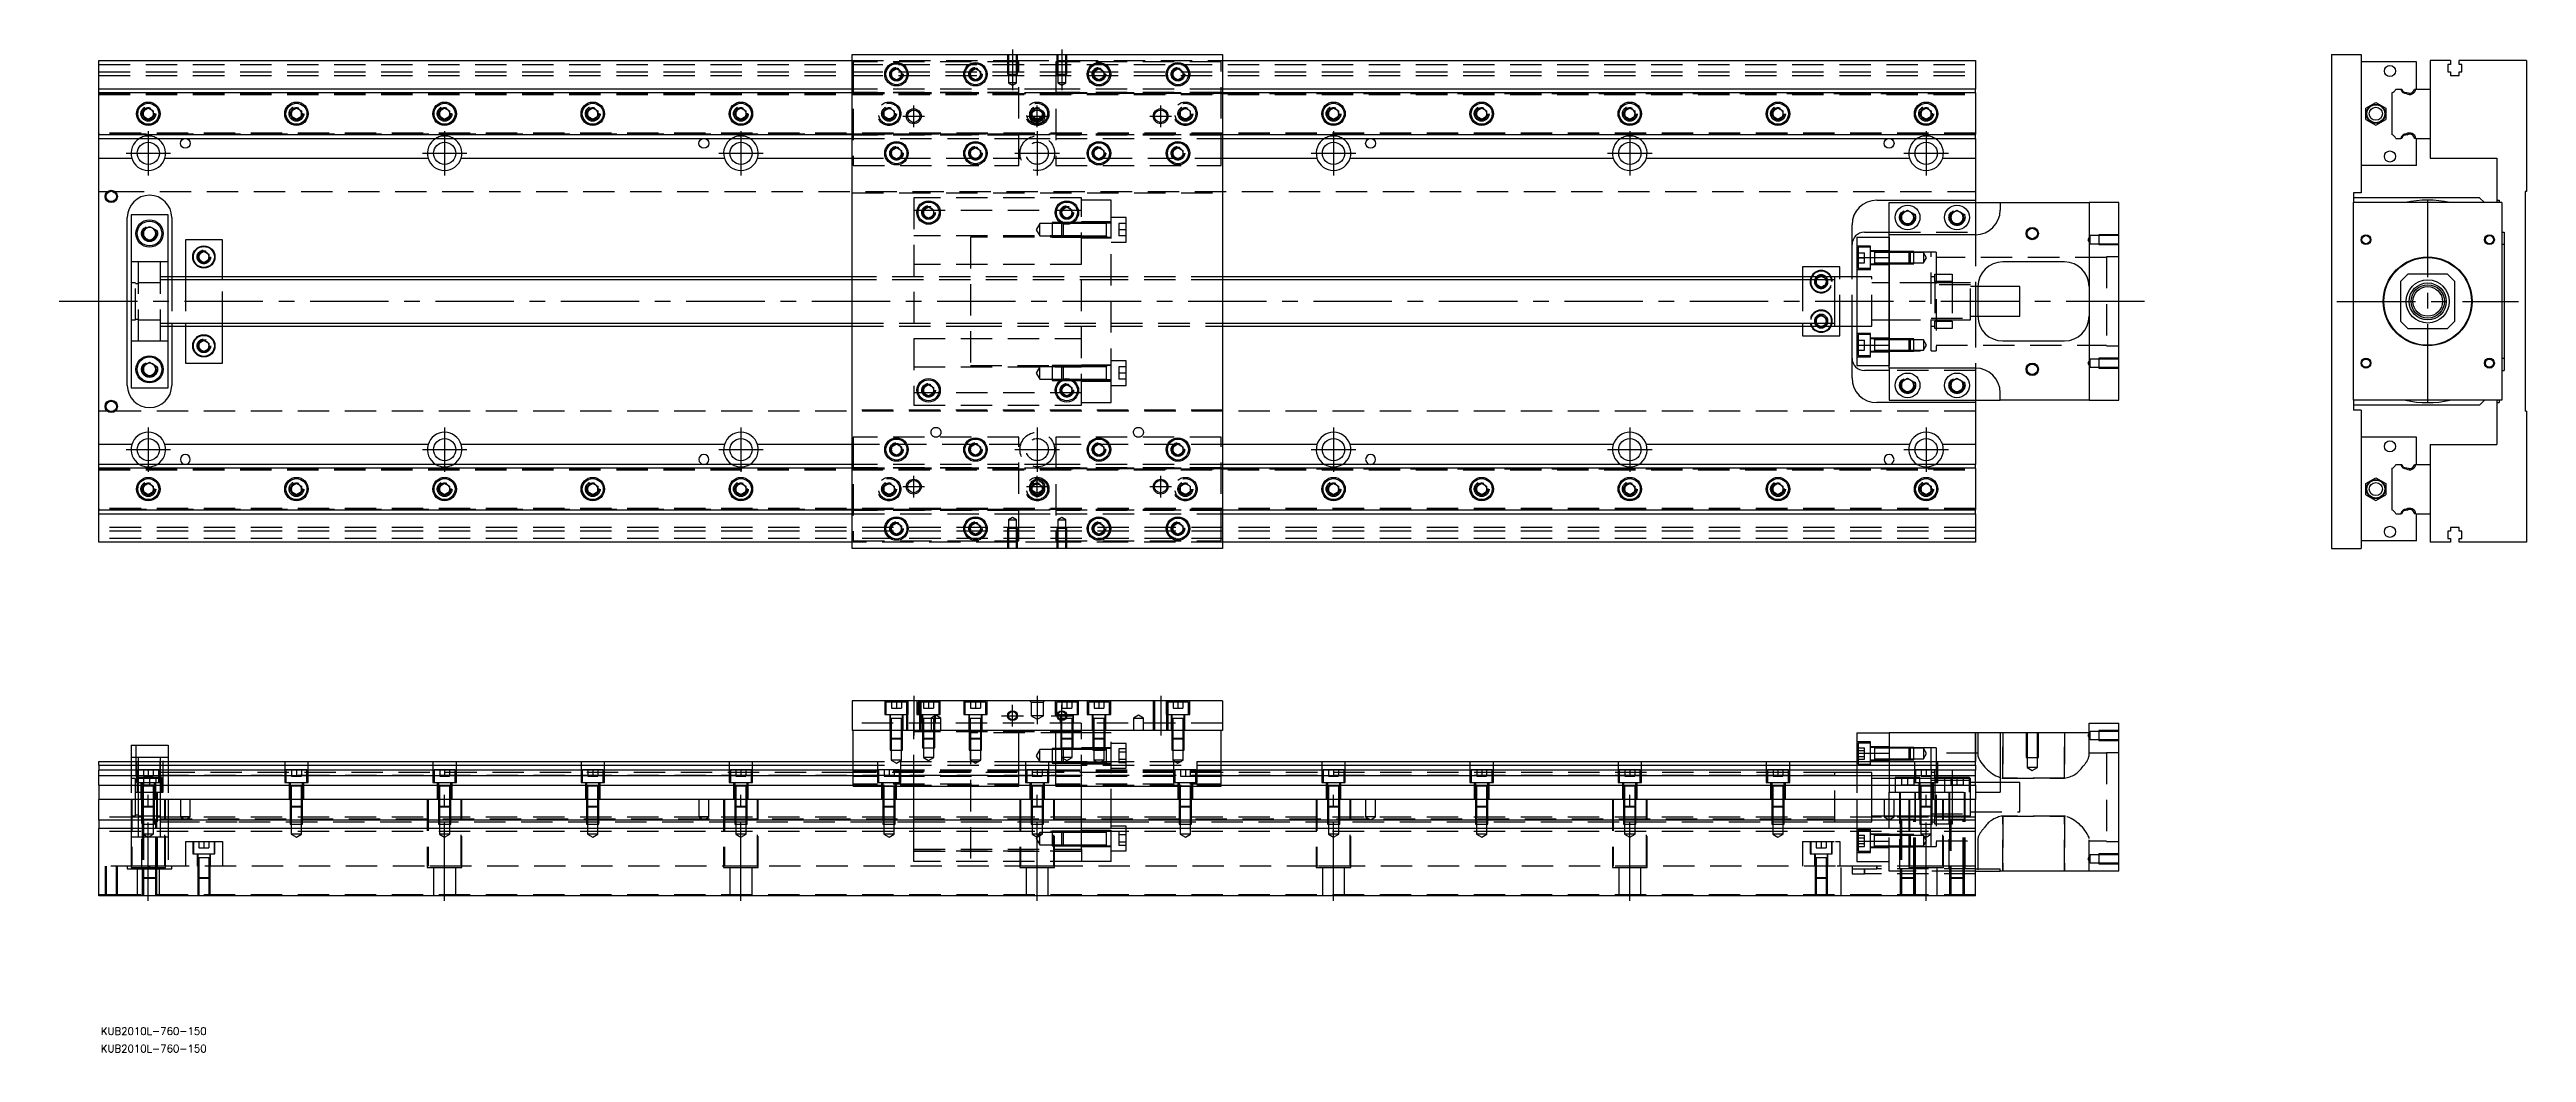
# Model space of a CAD drawing. Extents: x -20 to 983, y -304 to 102.
import ezdxf

# ---------------------------------------------------------------- set-up
doc = ezdxf.new("R2010")
doc.units = 0
doc.linetypes.add('CENTER', pattern=[50.8, 31.75, -6.35, 6.35, -6.35])
doc.linetypes.add('DASHED', pattern=[19.05, 12.7, -6.35])
doc.layers.get('0').update_dxf_attribs({"linetype": 'CONTINUOUS'})
doc.layers.add('CENTER', color=1, linetype='CENTER')
doc.styles.get("Standard").update_dxf_attribs({"font": 'txt.shx', "height": 3, "bigfont": 'bigfont.shx'})

# ---------------------------------------------------------------- blocks, each defined once
blk = doc.blocks.new('*U2')
at = {"color": 7, "linetype": 'CONTINUOUS'}
blk.add_text('KUB2010L-760-150', height=3, dxfattribs=at).set_placement((0.8, -297))
blk = doc.blocks.new('*U3')
at = {"color": 7, "linetype": 'CONTINUOUS'}
blk.add_text('KUB2010L-760-150', height=3, dxfattribs=at).set_placement((0.8, -304.1))

msp = doc.modelspace()

# ---------------------------------------------------------------- linework, layer by layer
at = {"color": 7, "linetype": 'CONTINUOUS'}
for p, q in [((0, 86), (0, 97.5)), ((0, 97.5), (305, 97.5)), ((305, -100), (305, 100)), ((305, 100), (455, 100)), ((321, 93.1547), (323, 94.309402)), ((321, 90.8453), (321, 93.1547)), ((323, 89.690598), (321, 90.8453)), ((323, 94.309402), (325, 93.1547)), ((325, 90.8453), (323, 89.690598)), ((325, 93.1547), (325, 90.8453)), ((353, 93.1547), (355, 94.309402)), ((353, 90.8453), (353, 93.1547)), ((355, 89.690598), (353, 90.8453)), ((355, 94.309402), (357, 93.1547)), ((357, 90.8453), (355, 89.690598)), ((357, 93.1547), (357, 90.8453)), ((403, 93.1547), (405, 94.309402)), ((403, 90.8453), (403, 93.1547)), ((405, 89.690598), (403, 90.8453)), ((405, 94.309402), (407, 93.1547)), ((407, 90.8453), (405, 89.690598)), ((407, 93.1547), (407, 90.8453)), ((435, 93.1547), (437, 94.309402)), ((435, 90.8453), (435, 93.1547)), ((437, 89.690598), (435, 90.8453)), ((437, 94.309402), (439, 93.1547)), ((439, 90.8453), (437, 89.690598)), ((439, 93.1547), (439, 90.8453)), ((455, 100), (455, -100)), ((455, 97.5), (760, 97.5)), ((760, 97.5), (760, 86)), ((904.13, 100), (916.13, 100)), ((904.13, 100), (904.13, -100)), ((916.13, 100), (916.13, 44)), ((938.63, 97), (916.13, 97)), ((938.63, 86), (938.63, 97)), ((944.13, 97.5), (944.13, 86)), ((952.43, 97.5), (944.13, 97.5)), ((952.43, 96), (951.28, 96)), ((951.28, 96), (951.28, 93)), ((951.28, 93), (952.43, 93)), ((952.43, 97.5), (952.43, 96)), ((952.43, 93), (952.43, 91.5)), ((952.43, 91.5), (955.83, 91.5)), ((955.83, 96), (955.83, 97.5)), ((983.13, 97.5), (955.83, 97.5)), ((956.98, 96), (955.83, 96)), ((955.83, 91.5), (955.83, 93)), ((955.83, 93), (956.98, 93)), ((956.98, 93), (956.98, 96)), ((983.13, 97.5), (983.13, 44.5)), ((0, 84.460392), (0, 86)), ((305, 86), (0, 86)), ((0, 67.539608), (0, 84.460392)), ((305, 84.460392), (0, 84.460392)), ((760, 86), (455, 86)), ((760, 84.460392), (455, 84.460392)), ((760, 84.460392), (760, 86)), ((760, 84.460392), (760, 67.539608)), ((918.130002, 78.309401), (922.130002, 80.618802)), ((922.130002, 80.618802), (926.130002, 78.309401)), ((928.63, 84.460392), (928.63, 67.539608)), ((930.169608, 86), (932.25154, 86)), ((932.25154, 86), (932.65668, 86)), ((937.807372, 86), (938.311934, 86)), ((938.311934, 86), (944.13, 86)), ((944.13, 86), (944.13, 66)), ((944.13, 86), (944.13, 66)), ((18, 77.1547), (20, 78.309402)), ((18, 74.8453), (18, 77.1547)), ((20, 73.690598), (18, 74.8453)), ((20, 78.309402), (22, 77.1547)), ((22, 74.8453), (20, 73.690598)), ((22, 77.1547), (22, 74.8453)), ((78, 77.1547), (80, 78.309402)), ((78, 74.8453), (78, 77.1547)), ((80, 73.690598), (78, 74.8453)), ((80, 78.309402), (82, 77.1547)), ((82, 74.8453), (80, 73.690598)), ((82, 77.1547), (82, 74.8453)), ((138, 77.1547), (140, 78.309402)), ((138, 74.8453), (138, 77.1547)), ((140, 73.690598), (138, 74.8453)), ((140, 78.309402), (142, 77.1547)), ((142, 74.8453), (140, 73.690598)), ((142, 77.1547), (142, 74.8453)), ((198, 77.1547), (200, 78.309402)), ((198, 74.8453), (198, 77.1547)), ((200, 73.690598), (198, 74.8453)), ((200, 78.309402), (202, 77.1547)), ((202, 74.8453), (200, 73.690598)), ((202, 77.1547), (202, 74.8453)), ((258, 77.1547), (260, 78.309402)), ((258, 74.8453), (258, 77.1547)), ((260, 73.690598), (258, 74.8453)), ((260, 78.309402), (262, 77.1547)), ((262, 74.8453), (260, 73.690598)), ((262, 77.1547), (262, 74.8453)), ((498, 77.1547), (500, 78.309402)), ((498, 74.8453), (498, 77.1547)), ((500, 73.690598), (498, 74.8453)), ((500, 78.309402), (502, 77.1547)), ((502, 74.8453), (500, 73.690598)), ((502, 77.1547), (502, 74.8453)), ((558, 77.1547), (560, 78.309402)), ((558, 74.8453), (558, 77.1547)), ((560, 73.690598), (558, 74.8453)), ((560, 78.309402), (562, 77.1547)), ((562, 74.8453), (560, 73.690598)), ((562, 77.1547), (562, 74.8453)), ((618, 77.1547), (620, 78.309402)), ((618, 74.8453), (618, 77.1547)), ((620, 73.690598), (618, 74.8453)), ((620, 78.309402), (622, 77.1547)), ((622, 74.8453), (620, 73.690598)), ((622, 77.1547), (622, 74.8453)), ((678, 77.1547), (680, 78.309402)), ((678, 74.8453), (678, 77.1547)), ((680, 73.690598), (678, 74.8453)), ((680, 78.309402), (682, 77.1547)), ((682, 74.8453), (680, 73.690598)), ((682, 77.1547), (682, 74.8453)), ((738, 77.1547), (740, 78.309402)), ((738, 74.8453), (738, 77.1547)), ((740, 73.690598), (738, 74.8453)), ((740, 78.309402), (742, 77.1547)), ((742, 74.8453), (740, 73.690598)), ((742, 77.1547), (742, 74.8453)), ((918.130002, 73.690599), (918.130002, 78.309401)), ((918.130002, 73.690599), (922.130002, 71.381198)), ((922.130002, 71.381198), (926.130002, 73.690599)), ((926.130002, 78.309401), (926.130002, 73.690599)), ((0, 67.539608), (305, 67.539608)), ((0, 66), (0, 67.539608)), ((0, 66), (305, 66)), ((0, 58), (0, 66)), ((321, 61.1547), (323, 62.309402)), ((321, 58.8453), (321, 61.1547)), ((323, 62.309402), (325, 61.1547)), ((325, 61.1547), (325, 58.8453)), ((353, 61.1547), (355, 62.309402)), ((353, 58.8453), (353, 61.1547)), ((355, 62.309402), (357, 61.1547)), ((357, 61.1547), (357, 58.8453)), ((403, 61.1547), (405, 62.309402)), ((403, 58.8453), (403, 61.1547)), ((405, 62.309402), (407, 61.1547)), ((407, 61.1547), (407, 58.8453)), ((435, 61.1547), (437, 62.309402)), ((435, 58.8453), (435, 61.1547)), ((437, 62.309402), (439, 61.1547)), ((439, 61.1547), (439, 58.8453)), ((455, 67.539608), (760, 67.539608)), ((455, 66), (760, 66)), ((760, 66), (760, 67.539608)), ((760, 66), (760, 58)), ((930.169608, 66), (932.25154, 66)), ((932.65668, 66), (932.25154, 66)), ((938.311934, 66), (937.807372, 66)), ((938.311934, 66), (944.13, 66)), ((938.63, 55), (938.63, 66)), ((944.13, 66), (944.13, 58)), ((0, 58), (13.291796, 58)), ((0, -58), (0, 58)), ((26.708204, 58), (133.291796, 58)), ((146.708204, 58), (253.291796, 58)), ((266.708204, 58), (305, 58)), ((323, 57.690598), (321, 58.8453)), ((325, 58.8453), (323, 57.690598)), ((355, 57.690598), (353, 58.8453)), ((357, 58.8453), (355, 57.690598)), ((405, 57.690598), (403, 58.8453)), ((407, 58.8453), (405, 57.690598)), ((437, 57.690598), (435, 58.8453)), ((439, 58.8453), (437, 57.690598)), ((455, 58), (493.291796, 58)), ((506.708204, 58), (613.291796, 58)), ((626.708204, 58), (733.291796, 58)), ((746.708204, 58), (760, 58)), ((760, 58), (760, 41)), ((938.63, 55), (916.13, 55)), ((944.13, 58), (971.13, 58)), ((971.13, 58), (971.13, 41)), ((720, 41), (760, 41)), ((760, 41), (760, 40)), ((916.13, 44), (913.13, 44)), ((913.13, 44), (913.13, 40)), ((964.13, 42), (913.13, 42)), ((966.13, 40), (964.13, 42)), ((971.13, 41), (972.13, 41)), ((971.13, 41), (971.13, 40)), ((972.13, 41), (972.13, 40)), ((983.13, 44.5), (982.63, 44.5)), ((982.63, 44.5), (982.63, -44.5)), ((11.5, -34), (11.5, 34)), ((13, 35), (13, -35)), ((28, 35), (13, 35)), ((18, 28.943376), (20.5, 30.386752)), ((20.5, 30.386752), (23, 28.943376)), ((28, -35), (28, 35)), ((29.5, 34), (29.5, 10)), ((334, 37.1547), (336, 38.309402)), ((334, 34.8453), (334, 37.1547)), ((336, 33.690598), (334, 34.8453)), ((336, 38.309402), (338, 37.1547)), ((338, 34.8453), (336, 33.690598)), ((338, 37.1547), (338, 34.8453)), ((390, 37.1547), (392, 38.309402)), ((390, 34.8453), (390, 37.1547)), ((392, 33.690598), (390, 34.8453)), ((392, 38.309402), (394, 37.1547)), ((394, 34.8453), (392, 33.690598)), ((394, 37.1547), (394, 34.8453)), ((710, 10), (710, 31)), ((725, 27), (725, 40)), ((725, 40), (770, 40)), ((730, 35.443376), (732.5, 36.886752)), ((730, 32.556624), (730, 35.443376)), ((732.5, 31.113248), (730, 32.556624)), ((732.5, 36.886752), (735, 35.443376)), ((735, 32.556624), (732.5, 31.113248)), ((735, 35.443376), (735, 32.556624)), ((750, 35.443376), (752.5, 36.886752)), ((750, 32.556624), (750, 35.443376)), ((752.5, 31.113248), (750, 32.556624)), ((752.5, 36.886752), (755, 35.443376)), ((755, 32.556624), (752.5, 31.113248)), ((755, 35.443376), (755, 32.556624)), ((770, 40), (770, 37)), ((770, 40), (806, 40)), ((806, 40), (806, -40)), ((818, 40), (806, 40)), ((818, -40), (818, 40)), ((913.13, -40), (913.13, 40)), ((973.13, 40), (913.13, 40)), ((973.13, 40), (973.13, -40)), ((18, 26.056624), (18, 28.943376)), ((20.5, 24.613248), (18, 26.056624)), ((23, 26.056624), (20.5, 24.613248)), ((23, 28.943376), (23, 26.056624)), ((50, 25), (35, 25)), ((35, 25), (35, 10)), ((40.5, 19.1547), (42.5, 20.309402)), ((42.5, 20.309402), (44.5, 19.1547)), ((50, 10), (50, 25)), ((408, 26.011846), (408, 26.012874)), ((712, 26), (725, 26)), ((712, 26), (712, 17.78342)), ((715, 28), (725, 28)), ((725, 17.78342), (725, 27)), ((760, 27), (725, 27)), ((973.13, 28), (974.13, 28)), ((974.13, 23), (973.13, 23)), ((974.13, 28), (974.13, -28)), ((40.5, 16.8453), (40.5, 19.1547)), ((42.5, 15.690598), (40.5, 16.8453)), ((44.5, 16.8453), (42.5, 15.690598)), ((44.5, 19.1547), (44.5, 16.8453)), ((690, 14), (690, 10)), ((705, 14), (690, 14)), ((705, 10), (705, 14)), ((712, 17.78342), (725, 17.78342)), ((712, 17.78342), (712, -17.78342)), ((725, 17.78342), (725, -17.78342)), ((725, -17.78342), (725, 17.78342)), ((796, 16), (771, 16)), ((935.13, 11), (932.13, 8)), ((951.13, 11), (935.13, 11)), ((954.13, 8), (951.13, 11)), ((305, 10), (28, 10)), ((703, 10), (455, 10)), ((703, 10), (702.995, 10)), ((703, -9.999498), (703, 10)), ((712, 10), (703, 10)), ((703.005, 10), (703, 10)), ((761, 6), (761, -6)), ((778, 6), (761, 6)), ((778, -6), (778, 6)), ((932.13, 8), (932.13, -8)), ((954.13, -8), (954.13, 8)), ((28, -10), (305, -10)), ((29.5, -10), (29.5, -34)), ((35, -10), (35, -25)), ((50, -25), (50, -10)), ((455, -10), (703, -10)), ((690, -10), (690, -14)), ((697.5, -10.309402), (696.964102, -10)), ((698.035898, -10), (697.5, -10.309402)), ((702.995, -10), (703, -10)), ((703, -10), (712, -10)), ((703, -10), (703.005, -10)), ((705, -14), (705, -10)), ((710, -31), (710, -10)), ((761, -6), (778, -6)), ((932.13, -8), (935.13, -11)), ((951.13, -11), (954.13, -8)), ((40.5, -16.8453), (42.5, -15.690598)), ((40.5, -19.1547), (40.5, -16.8453)), ((42.5, -20.309402), (40.5, -19.1547)), ((42.5, -15.690598), (44.5, -16.8453)), ((44.5, -19.1547), (42.5, -20.309402)), ((44.5, -16.8453), (44.5, -19.1547)), ((690, -14), (705, -14)), ((712, -17.78342), (725, -17.78342)), ((712, -17.78342), (712, -26)), ((725, -27), (725, -17.78342)), ((771, -16), (796, -16)), ((935.13, -11), (951.13, -11)), ((18, -26.056624), (20.5, -24.613248)), ((18, -28.943376), (18, -26.056624)), ((20.5, -30.386752), (18, -28.943376)), ((20.5, -24.613248), (23, -26.056624)), ((23, -28.943376), (20.5, -30.386752)), ((23, -26.056624), (23, -28.943376)), ((35, -25), (50, -25)), ((712, -26), (725, -26)), ((725, -28), (715, -28)), ((760, -27), (725, -27)), ((725, -27), (725, -40)), ((973.13, -23), (974.13, -23)), ((973.13, -28), (974.13, -28)), ((13, -35), (28, -35)), ((334, -34.8453), (336, -33.690598)), ((334, -37.1547), (334, -34.8453)), ((336, -38.309402), (334, -37.1547)), ((336, -33.690598), (338, -34.8453)), ((338, -37.1547), (336, -38.309402)), ((338, -34.8453), (338, -37.1547)), ((390, -31.511852), (390.44468, -31.511852)), ((390, -34.8453), (392, -33.690598)), ((390, -37.1547), (390, -34.8453)), ((392, -38.309402), (390, -37.1547)), ((392, -33.690598), (394, -34.8453)), ((394, -37.1547), (392, -38.309402)), ((394, -34.8453), (394, -37.1547)), ((725, -40), (770, -40)), ((730, -32.556624), (732.5, -31.113248)), ((730, -35.443376), (730, -32.556624)), ((732.5, -36.886752), (730, -35.443376)), ((732.5, -31.113248), (735, -32.556624)), ((735, -35.443376), (732.5, -36.886752)), ((735, -32.556624), (735, -35.443376)), ((750, -32.556624), (752.5, -31.113248)), ((750, -35.443376), (750, -32.556624)), ((752.5, -36.886752), (750, -35.443376)), ((752.5, -31.113248), (755, -32.556624)), ((755, -35.443376), (752.5, -36.886752)), ((755, -32.556624), (755, -35.443376)), ((760, -40), (760, -41)), ((770, -40), (770, -37)), ((806, -40), (770, -40)), ((806, -40), (818, -40)), ((913.13, -40), (913.13, -44)), ((973.13, -40), (913.13, -40)), ((964.13, -42), (966.13, -40)), ((971.13, -40), (971.13, -41)), ((972.13, -40), (972.13, -41)), ((760, -41), (720, -41)), ((760, -41), (760, -58)), ((964.13, -42), (913.13, -42)), ((916.13, -44), (913.13, -44)), ((916.13, -44), (916.13, -100)), ((971.13, -41), (971.13, -58)), ((971.13, -41), (972.13, -41)), ((983.13, -44.5), (982.63, -44.5)), ((983.13, -44.5), (983.13, -97.5)), ((0, -66), (0, -58)), ((13.291796, -58), (0, -58)), ((133.291796, -58), (26.708204, -58)), ((253.291796, -58), (146.708204, -58)), ((305, -58), (266.708204, -58)), ((321, -58.8453), (323, -57.690598)), ((321, -61.1547), (321, -58.8453)), ((323, -57.690598), (325, -58.8453)), ((325, -58.8453), (325, -61.1547)), ((353, -58.8453), (355, -57.690598)), ((353, -61.1547), (353, -58.8453)), ((355, -57.690598), (357, -58.8453)), ((357, -58.8453), (357, -61.1547)), ((403, -58.8453), (405, -57.690598)), ((403, -61.1547), (403, -58.8453)), ((405, -57.690598), (407, -58.8453)), ((407, -58.8453), (407, -61.1547)), ((435, -58.8453), (437, -57.690598)), ((435, -61.1547), (435, -58.8453)), ((437, -57.690598), (439, -58.8453)), ((439, -58.8453), (439, -61.1547)), ((493.291796, -58), (455, -58)), ((613.291796, -58), (506.708204, -58)), ((733.291796, -58), (626.708204, -58)), ((760, -58), (746.708204, -58)), ((760, -58), (760, -66)), ((938.63, -55), (916.13, -55)), ((938.63, -66), (938.63, -55)), ((944.13, -58), (944.13, -66)), ((944.13, -58), (971.13, -58)), ((0, -67.539608), (0, -66)), ((305, -66), (0, -66)), ((305, -67.539608), (0, -67.539608)), ((0, -84.460392), (0, -67.539608)), ((323, -62.309402), (321, -61.1547)), ((325, -61.1547), (323, -62.309402)), ((355, -62.309402), (353, -61.1547)), ((357, -61.1547), (355, -62.309402)), ((405, -62.309402), (403, -61.1547)), ((407, -61.1547), (405, -62.309402)), ((437, -62.309402), (435, -61.1547)), ((439, -61.1547), (437, -62.309402)), ((760, -66), (455, -66)), ((760, -67.539608), (455, -67.539608)), ((760, -67.539608), (760, -66)), ((760, -67.539608), (760, -84.460392)), ((928.63, -67.539608), (928.63, -84.460392)), ((930.169608, -66), (932.25154, -66)), ((932.25154, -66), (932.65668, -66)), ((937.807372, -66), (938.311934, -66)), ((938.311934, -66), (944.13, -66)), ((944.13, -66), (944.13, -86)), ((944.13, -66), (944.13, -86)), ((18, -74.8453), (20, -73.690598)), ((18, -77.1547), (18, -74.8453)), ((20, -78.309402), (18, -77.1547)), ((20, -73.690598), (22, -74.8453)), ((22, -77.1547), (20, -78.309402)), ((22, -74.8453), (22, -77.1547)), ((78, -74.8453), (80, -73.690598)), ((78, -77.1547), (78, -74.8453)), ((80, -78.309402), (78, -77.1547)), ((80, -73.690598), (82, -74.8453)), ((82, -77.1547), (80, -78.309402)), ((82, -74.8453), (82, -77.1547)), ((138, -74.8453), (140, -73.690598)), ((138, -77.1547), (138, -74.8453)), ((140, -78.309402), (138, -77.1547)), ((140, -73.690598), (142, -74.8453)), ((142, -77.1547), (140, -78.309402)), ((142, -74.8453), (142, -77.1547)), ((198, -74.8453), (200, -73.690598)), ((198, -77.1547), (198, -74.8453)), ((200, -78.309402), (198, -77.1547)), ((200, -73.690598), (202, -74.8453)), ((202, -77.1547), (200, -78.309402)), ((202, -74.8453), (202, -77.1547)), ((258, -74.8453), (260, -73.690598)), ((258, -77.1547), (258, -74.8453)), ((260, -78.309402), (258, -77.1547)), ((260, -73.690598), (262, -74.8453)), ((262, -77.1547), (260, -78.309402)), ((262, -74.8453), (262, -77.1547)), ((498, -74.8453), (500, -73.690598)), ((498, -77.1547), (498, -74.8453)), ((500, -78.309402), (498, -77.1547)), ((500, -73.690598), (502, -74.8453)), ((502, -77.1547), (500, -78.309402)), ((502, -74.8453), (502, -77.1547)), ((558, -74.8453), (560, -73.690598)), ((558, -77.1547), (558, -74.8453)), ((560, -78.309402), (558, -77.1547)), ((560, -73.690598), (562, -74.8453)), ((562, -77.1547), (560, -78.309402)), ((562, -74.8453), (562, -77.1547)), ((618, -74.8453), (620, -73.690598)), ((618, -77.1547), (618, -74.8453)), ((620, -78.309402), (618, -77.1547)), ((620, -73.690598), (622, -74.8453)), ((622, -77.1547), (620, -78.309402)), ((622, -74.8453), (622, -77.1547)), ((678, -74.8453), (680, -73.690598)), ((678, -77.1547), (678, -74.8453)), ((680, -78.309402), (678, -77.1547)), ((680, -73.690598), (682, -74.8453)), ((682, -77.1547), (680, -78.309402)), ((682, -74.8453), (682, -77.1547)), ((738, -74.8453), (740, -73.690598)), ((738, -77.1547), (738, -74.8453)), ((740, -78.309402), (738, -77.1547)), ((740, -73.690598), (742, -74.8453)), ((742, -77.1547), (740, -78.309402)), ((742, -74.8453), (742, -77.1547)), ((918.130002, -73.690599), (922.130002, -71.381198)), ((918.130002, -78.309401), (918.130002, -73.690599)), ((918.130002, -78.309401), (922.130002, -80.618802)), ((922.130002, -71.381198), (926.130002, -73.690599)), ((922.130002, -80.618802), (926.130002, -78.309401)), ((926.130002, -73.690599), (926.130002, -78.309401)), ((0, -84.460392), (305, -84.460392)), ((0, -86), (0, -84.460392)), ((0, -86), (305, -86)), ((0, -97.5), (0, -86)), ((321, -90.8453), (323, -89.690598)), ((323, -89.690598), (325, -90.8453)), ((353, -90.8453), (355, -89.690598)), ((355, -89.690598), (357, -90.8453)), ((403, -90.8453), (405, -89.690598)), ((405, -89.690598), (407, -90.8453)), ((435, -90.8453), (437, -89.690598)), ((437, -89.690598), (439, -90.8453)), ((455, -84.460392), (760, -84.460392)), ((455, -86), (760, -86)), ((760, -86), (760, -84.460392)), ((760, -86), (760, -97.5)), ((930.169608, -86), (932.25154, -86)), ((932.65668, -86), (932.25154, -86)), ((938.311934, -86), (937.807372, -86)), ((938.311934, -86), (944.13, -86)), ((938.63, -97), (938.63, -86)), ((944.13, -86), (944.13, -97.5)), ((305, -97.5), (0, -97.5)), ((455, -100), (305, -100)), ((321, -93.1547), (321, -90.8453)), ((323, -94.309402), (321, -93.1547)), ((325, -93.1547), (323, -94.309402)), ((325, -90.8453), (325, -93.1547)), ((353, -93.1547), (353, -90.8453)), ((355, -94.309402), (353, -93.1547)), ((357, -93.1547), (355, -94.309402)), ((357, -90.8453), (357, -93.1547)), ((403, -93.1547), (403, -90.8453)), ((405, -94.309402), (403, -93.1547)), ((407, -93.1547), (405, -94.309402)), ((407, -90.8453), (407, -93.1547)), ((435, -93.1547), (435, -90.8453)), ((437, -94.309402), (435, -93.1547)), ((439, -93.1547), (437, -94.309402)), ((439, -90.8453), (439, -93.1547)), ((760, -97.5), (455, -97.5)), ((904.13, -100), (916.13, -100)), ((938.63, -97), (916.13, -97)), ((952.43, -97.5), (944.13, -97.5)), ((952.43, -93), (951.28, -93)), ((951.28, -93), (951.28, -96)), ((951.28, -96), (952.43, -96)), ((955.83, -91.5), (952.43, -91.5)), ((952.43, -91.5), (952.43, -93)), ((952.43, -96), (952.43, -97.5)), ((955.83, -93), (955.83, -91.5)), ((956.98, -93), (955.83, -93)), ((955.83, -97.5), (955.83, -96)), ((955.83, -96), (956.98, -96)), ((983.13, -97.5), (955.83, -97.5)), ((956.98, -96), (956.98, -93)), ((305, -161.76), (305, -173.76)), ((455, -161.76), (305, -161.76)), ((455, -161.76), (455, -173.76)), ((13, -179.76), (28, -179.76)), ((13, -179.76), (13, -186.26)), ((28, -179.76), (28, -186.26)), ((455, -173.76), (305, -173.76)), ((305.5, -196.26), (305.5, -173.76)), ((372.5, -196.26), (372.5, -173.76)), ((387.5, -196.26), (387.5, -173.76)), ((454.5, -196.26), (454.5, -173.76)), ((712, -174.76), (725, -174.76)), ((712, -174.76), (712, -182.97658)), ((725, -174.76), (725, -186.26)), ((760, -174.76), (725, -174.76)), ((760, -186.26), (760, -174.76)), ((770, -174.76), (760, -174.76)), ((770, -174.76), (770, -198.76)), ((806, -174.76), (770, -174.76)), ((806, -174.76), (806, -170.76)), ((806, -170.76), (818, -170.76)), ((818, -230.76), (818, -170.76)), ((0, -186.26), (305.5, -186.26)), ((0, -187.799608), (0, -186.26)), ((0, -187.799608), (305.5, -187.799608)), ((0, -187.799608), (0, -189.88154)), ((305.5, -189.88154), (0, -189.88154)), ((0, -192.096666), (0, -189.88154)), ((372.5, -186.26), (387.5, -186.26)), ((372.5, -187.799608), (387.5, -187.799608)), ((387.5, -189.88154), (372.5, -189.88154)), ((454.5, -186.26), (760, -186.26)), ((454.5, -187.799608), (760, -187.799608)), ((760, -189.88154), (454.5, -189.88154)), ((712, -182.97658), (725, -182.97658)), ((712, -182.97658), (712, -186.26)), ((760, -187.799608), (760, -186.26)), ((760, -187.799608), (760, -189.88154)), ((760, -192.096666), (760, -189.88154)), ((305.5, -192.096666), (0, -192.096666)), ((0, -195.941934), (0, -192.096666)), ((0, -195.941934), (305.5, -195.941934)), ((0, -195.941934), (0, -201.76)), ((305.5, -196.26), (372.5, -196.26)), ((387.5, -192.096666), (372.5, -192.096666)), ((372.5, -195.941934), (387.5, -195.941934)), ((387.5, -196.26), (454.5, -196.26)), ((760, -192.096666), (454.5, -192.096666)), ((454.5, -195.941934), (760, -195.941934)), ((760, -195.941934), (760, -192.096666)), ((760, -195.941934), (760, -201.76)), ((760, -198.76), (770, -198.76)), ((0, -210.06), (0, -201.76)), ((760, -201.76), (0, -201.76)), ((760, -210.06), (0, -210.06)), ((0, -210.06), (0, -213.46)), ((760, -210.06), (760, -201.76)), ((760, -213.46), (760, -210.06)), ((0, -240.76), (0, -213.46)), ((760, -213.46), (0, -213.46)), ((760, -240.76), (760, -213.46)), ((760, -229.76), (770, -229.76)), ((770, -230.76), (770, -229.76)), ((760, -230.76), (770, -230.76)), ((818, -230.76), (770, -230.76)), ((760, -240.76), (0, -240.76))]:
    msp.add_line(p, q, dxfattribs=at)
at = {"color": 3, "linetype": 'DASHED'}
for p, q in [((0, 96), (760, 96)), ((0, 93), (760, 93)), ((0, 91.5), (760, 91.5)), ((305, 97.5), (368.000006, 97.5)), ((305.5, 97), (305.5, 55)), ((372.5, 97), (305.5, 97)), ((325.483582, 92.286038), (325.5, 92)), ((357.483582, 92.286038), (357.5, 92)), ((368.000006, 100), (368.000006, 92)), ((368.000006, 97.5), (371.999994, 97.5)), ((368.000006, 92), (371.999994, 92)), ((368.35, 100), (368.35, 92)), ((368.35, 92), (368.35, 88.5)), ((371.65, 92), (371.65, 100)), ((371.65, 88.5), (371.65, 92)), ((371.999994, 92), (371.999994, 100)), ((371.999994, 97.5), (388.000006, 97.5)), ((372.5, 55), (372.5, 97)), ((454.5, 97), (387.5, 97)), ((387.5, 97), (387.5, 55)), ((388.000006, 100), (388.000006, 92)), ((388.000006, 97.5), (391.999994, 97.5)), ((388.000006, 92), (391.999994, 92)), ((388.35, 100), (388.35, 92)), ((388.35, 92), (388.35, 88.5)), ((391.65, 92), (391.65, 100)), ((391.65, 88.5), (391.65, 92)), ((391.999994, 92), (391.999994, 100)), ((391.999994, 97.5), (455, 97.5)), ((407.483582, 92.286038), (407.5, 92)), ((439.483582, 92.286038), (439.5, 92)), ((454.5, 55), (454.5, 97)), ((0, 84.204452), (305, 84.204452)), ((0, 84.2), (760, 84.2)), ((0, 83.8), (760, 83.8)), ((305.5, 86), (305, 86)), ((305.5, 84.460392), (305, 84.460392)), ((305, 84.204452), (305.5, 84.204452)), ((372.5, 86), (305.5, 86)), ((372.5, 84.643014), (305.5, 84.643014)), ((305.5, 84.6), (372.5, 84.6)), ((372.5, 84.460392), (305.5, 84.460392)), ((305.5, 84.3), (372.5, 84.3)), ((305.5, 84.204452), (454.5, 84.204452)), ((371.65, 88.5), (368.35, 88.5)), ((368.35, 88.5), (370, 87.547372)), ((370, 87.547372), (371.65, 88.5)), ((387.5, 86), (372.5, 86)), ((387.5, 84.460392), (372.5, 84.460392)), ((454.5, 86), (387.5, 86)), ((454.5, 84.643014), (387.5, 84.643014)), ((387.5, 84.6), (454.5, 84.6)), ((454.5, 84.460392), (387.5, 84.460392)), ((387.5, 84.3), (454.5, 84.3)), ((391.65, 88.5), (388.35, 88.5)), ((388.35, 88.5), (390, 87.547372)), ((390, 87.547372), (391.65, 88.5)), ((455, 86), (454.5, 86)), ((455, 84.460392), (454.5, 84.460392)), ((454.5, 84.204452), (455, 84.204452)), ((455, 84.204452), (760, 84.204452)), ((22.483582, 76.286038), (22.5, 76)), ((82.483582, 76.286038), (82.5, 76)), ((142.483582, 76.286038), (142.5, 76)), ((202.483582, 76.286038), (202.5, 76)), ((262.483582, 76.286038), (262.5, 76)), ((318, 77.1547), (320, 78.309402)), ((318, 74.8453), (318, 77.1547)), ((320, 73.690598), (318, 74.8453)), ((320, 78.309402), (322, 77.1547)), ((322, 74.8453), (320, 73.690598)), ((322, 77.1547), (322, 74.8453)), ((322.483582, 76.286038), (322.5, 76)), ((378, 77.1547), (380, 78.309402)), ((378, 74.8453), (378, 77.1547)), ((380, 73.690598), (378, 74.8453)), ((380, 78.309402), (382, 77.1547)), ((382, 74.8453), (380, 73.690598)), ((382, 77.1547), (382, 74.8453)), ((382.483582, 76.286038), (382.5, 76)), ((437.5, 76), (437.518502, 76.303588)), ((438, 77.1547), (440, 78.309402)), ((438, 74.8453), (438, 77.1547)), ((440, 73.690598), (438, 74.8453)), ((440, 78.309402), (442, 77.1547)), ((442, 74.8453), (440, 73.690598)), ((442, 77.1547), (442, 74.8453)), ((497.5, 76), (497.518502, 76.303588)), ((557.5, 76), (557.518502, 76.303588)), ((617.5, 76), (617.518502, 76.303588)), ((677.5, 76), (677.518502, 76.303588)), ((742.483582, 76.286038), (742.5, 76)), ((760, 68.2), (0, 68.2)), ((760, 67.8), (0, 67.8)), ((305, 67.795548), (0, 67.795548)), ((305.5, 67.795548), (305, 67.795548)), ((305, 67.539608), (305.5, 67.539608)), ((305, 66), (305.5, 66)), ((454.5, 67.795548), (305.5, 67.795548)), ((372.5, 67.7), (305.5, 67.7)), ((305.5, 67.539608), (372.5, 67.539608)), ((372.5, 67.4), (305.5, 67.4)), ((372.5, 67.356986), (305.5, 67.356986)), ((305.5, 66), (372.5, 66)), ((325.483582, 60.286038), (325.5, 60)), ((357.483582, 60.286038), (357.5, 60)), ((372.5, 67.539608), (387.5, 67.539608)), ((372.5, 66), (387.5, 66)), ((454.5, 67.7), (387.5, 67.7)), ((387.5, 67.539608), (454.5, 67.539608)), ((454.5, 67.4), (387.5, 67.4)), ((454.5, 67.356986), (387.5, 67.356986)), ((387.5, 66), (454.5, 66)), ((407.483582, 60.286038), (407.5, 60)), ((434.5, 60), (434.512884, 60.253488)), ((455, 67.795548), (454.5, 67.795548)), ((454.5, 67.539608), (455, 67.539608)), ((454.5, 66), (455, 66)), ((760, 67.795548), (455, 67.795548)), ((305, 58), (373.291796, 58)), ((305.5, 55), (372.5, 55)), ((386.708204, 58), (455, 58)), ((387.5, 55), (454.5, 55)), ((0, 44.5), (4.359688, 44.5)), ((5.640312, 44.5), (760, 44.5)), ((305, 44), (455, 44)), ((398, 42), (330, 42)), ((330, 42), (330, -42)), ((398, -42), (398, 42)), ((410, 41), (398, 41)), ((410, 31.701734), (410, 41)), ((330, 37), (398, 37)), ((333.5, 36), (333.512884, 36.253488)), ((381, 31.511852), (379.556624, 29.011852)), ((381, 26.511852), (381, 31.511852)), ((386, 31.511852), (381, 31.511852)), ((386, 32.011846), (386, 26.011856)), ((389.419858, 32.011846), (386, 32.011846)), ((389.99998, 31.511852), (386, 31.511852)), ((390.49998, 32.011846), (389.419858, 32.011846)), ((390.124214, 31.636066), (390, 31.511852)), ((390, 26.511852), (390, 31.511852)), ((390.44468, 31.511852), (390, 31.511852)), ((390.5, 32.011852), (390.124214, 31.636066)), ((393.55532, 31.511852), (390.44468, 31.511852)), ((390.531284, 32.011846), (390.499994, 32.011846)), ((390.5, 32.011852), (390.5, 31.49306)), ((390.53127, 32.011852), (390.5, 32.011852)), ((390.5, 31.49306), (390.5, 26.011852)), ((393.46873, 32.011852), (390.53127, 32.011852)), ((393.468716, 32.011846), (390.531284, 32.011846)), ((394.580142, 32.011846), (393.468716, 32.011846)), ((394.580148, 32.011852), (393.46873, 32.011852)), ((398, 31.511852), (393.55532, 31.511852)), ((394.483582, 36.286038), (394.5, 36)), ((398, 32.011846), (394.580142, 32.011846)), ((398, 32.011852), (394.580148, 32.011852)), ((410, 32.261852), (398, 32.261852)), ((410, 31.701734), (398, 31.701734)), ((408.005, 32.011852), (398.00002, 32.011852)), ((408, 31.511852), (398.00002, 31.511852)), ((410, 32.011852), (407.995, 32.011852)), ((408, 31.662054), (408, 32.011852)), ((408, 32.011852), (408, 31.662054)), ((408, 26.361648), (408, 31.662054)), ((416, 34.011852), (410, 34.011852)), ((410, -31.701734), (410, 31.701734)), ((413, 31.511852), (413, 29.011852)), ((416, 31.511852), (413, 31.511852)), ((416, 24.011852), (416, 34.011852)), ((729.5, 34), (729.520026, 34.346056)), ((749.5, 34), (749.520026, 34.346056)), ((760, 40), (760, 28)), ((23.477798, 27.864306), (23.5, 27.5)), ((398, 26.5), (330, 26.5)), ((353, 26), (353, -26)), ((398, 26), (353, 26)), ((379.556624, 29.011852), (381, 26.511852)), ((381, 26.511852), (386, 26.511852)), ((386, 26.511852), (389.99998, 26.511852)), ((386, 26.011856), (390.49998, 26.011856)), ((390, 26.511852), (398, 26.511852)), ((390, 26.511852), (390.5, 26.011852)), ((390.5, 26.011856), (398, 26.011856)), ((390.5, 26.011852), (398, 26.011852)), ((398, 25.761852), (410, 25.761852)), ((398.00002, 26.511852), (408, 26.511852)), ((398.00002, 26.011852), (408.005, 26.011852)), ((407.995, 26.011852), (410, 26.011852)), ((408, 26.011852), (408, 26.361648)), ((408, 26.361648), (408, 26.011852)), ((410, 24.011852), (416, 24.011852)), ((416, 29.011852), (413, 29.011852)), ((413, 29.011852), (413, 26.511852)), ((416, 26.511852), (413, 26.511852)), ((717.5, 22.42767), (712, 22.42767)), ((712.5, 21.92767), (712.5, 13.42767)), ((717.5, 21.92767), (712.5, 21.92767)), ((717.5, 12.92767), (717.5, 22.42767)), ((725, 20.42767), (717.5, 20.42767)), ((719.1, 20.17767), (717.5, 20.17767)), ((719.1, 20.17767), (719.095, 20.17767)), ((719.1, 20.17767), (719.1, 19.92022)), ((719.1, 19.920202), (719.1, 20.17767)), ((719.105, 20.17767), (719.1, 20.17767)), ((724.99998, 20.17767), (719.1, 20.17767)), ((725, 28), (760, 28)), ((725, 26), (725, 17.78342)), ((733.1, 20.17767), (725, 20.17767)), ((733.1, 20.177664), (725, 20.177664)), ((733.1, 15.17767), (733.1, 20.17767)), ((733.5, 19.77767), (733.1, 20.17767)), ((735, 20.177664), (733.10002, 20.177664)), ((735, 15.177674), (735, 20.177664)), ((760, 28), (760, 27)), ((760, 27), (760, 6)), ((806.5, 26.65), (805.547372, 25)), ((805.547372, 25), (806.5, 23.35)), ((806.5, 23.35), (806.5, 26.65)), ((810, 26.65), (806.5, 26.65)), ((806.5, 23.35), (810, 23.35)), ((810, 26.999994), (810, 23.000006)), ((818, 26.999994), (810, 26.999994)), ((818, 26.65), (810, 26.65)), ((810, 23.35), (818, 23.35)), ((810, 23.000006), (818, 23.000006)), ((16, 16), (13, 16)), ((16, -16), (16, 16)), ((25, 16), (16, 16)), ((25, -16), (25, 16)), ((28, 16), (25, 16)), ((40, 18), (40.012884, 18.253488)), ((398, 15), (330, 15)), ((696.964102, 10), (697.5, 10.309402)), ((697.5, 10.309402), (698.035898, 10)), ((712, 12.92767), (717.5, 12.92767)), ((712.5, 19.67767), (715, 19.67767)), ((712.5, 17.67767), (715, 17.67767)), ((712.5, 15.67767), (715, 15.67767)), ((712.5, 13.42767), (717.5, 13.42767)), ((715, 17.67767), (715, 19.67767)), ((715, 15.67767), (715, 17.67767)), ((717.5, 15.17767), (719.1, 15.17767)), ((717.5, 14.92767), (725, 14.92767)), ((719.095, 15.17767), (719.1, 15.17767)), ((719.1, 19.92022), (719.1, 15.435068)), ((724.99998, 19.77767), (719.1, 19.77767)), ((719.1, 15.57767), (724.99998, 15.57767)), ((719.1, 15.17767), (719.1, 15.435118)), ((719.1, 15.435068), (719.1, 15.17767)), ((719.1, 15.17767), (719.105, 15.17767)), ((719.1, 15.17767), (724.99998, 15.17767)), ((742, 20), (725, 20)), ((733.5, 19.77767), (725, 19.77767)), ((725, 15.57767), (733.5, 15.57767)), ((725, 15.177674), (733.1, 15.177674)), ((725, 15.17767), (733.1, 15.17767)), ((733.1, 15.17767), (733.5, 15.57767)), ((733.10002, 15.177674), (735, 15.177674)), ((733.5, 19.77767), (733.5, 15.57767)), ((735, 19.77767), (733.50002, 19.77767)), ((733.50002, 15.57767), (735, 15.57767)), ((739, 19.77767), (735, 19.77767)), ((735, 15.57767), (739, 15.57767)), ((739, 19.77767), (739, 15.57767)), ((740.212436, 17.67767), (739, 19.77767)), ((739, 15.57767), (740.212436, 17.67767)), ((742, -20), (742, 20)), ((744, 20), (742, 20)), ((743.5, 11), (750.5, 11)), ((743.5, 8), (743.5, 11)), ((744, 20), (744, -20)), ((813, 17.75), (744, 17.75)), ((750.5, 11), (750.5, 8)), ((813, 18), (813, -18)), ((818, 18), (813, 18)), ((14.85, 7.5), (13, 7.5)), ((14.85, -7.5), (14.85, 7.5)), ((16, 7.15), (14.85, 7.15)), ((25, 7.5), (16, 7.5)), ((28, 10), (25, 10)), ((28, 8.75), (25, 8.75)), ((29.5, 10), (29.5, 8.75)), ((29.5, 8.75), (29.5, -8.75)), ((35, 10), (35, 8.75)), ((35, 8.75), (35, -8.75)), ((50, 8.75), (50, 10)), ((50, -8.75), (50, 8.75)), ((352.99998, 10), (305, 10)), ((352.99998, 8.75), (305, 8.75)), ((410, 10), (353, 10)), ((410, 8.75), (353, 8.75)), ((455, 10), (410.00002, 10)), ((455, 8.75), (410.00002, 8.75)), ((690, 10), (690, 8.75)), ((690, 8.75), (690, -8.75)), ((695.5, 9.1547), (696.964102, 10)), ((695.5, 8.75), (695.5, 9.1547)), ((695.5, 6.8453), (695.5, 8.75)), ((697.5, 5.690598), (695.5, 6.8453)), ((699.5, 6.8453), (697.5, 5.690598)), ((698.035898, 10), (699.5, 9.1547)), ((699.5, 9.1547), (699.5, 8.75)), ((699.5, 8.75), (699.5, 6.8453)), ((699.983582, 8.286038), (700, 8)), ((705, -10), (705, 10)), ((710, -10), (710, 10)), ((718, 10), (712, 10)), ((718, -10), (718, 10)), ((725, 7.5), (718, 7.5)), ((742.005, 7.5), (725, 7.5)), ((750.5, 7.5), (741.995, 7.5)), ((743.5, 10), (742, 10)), ((758, 6.75), (742, 6.75)), ((750.5, 8), (743.5, 8)), ((743.5, 8), (743.5, -8)), ((750.5, 8), (750.5, -8)), ((758, 7.5), (750.5, 7.5)), ((758, -7.5), (758, 7.5)), ((761, 6), (758, 6)), ((760, 6), (760, -6)), ((13, -7.5), (14.85, -7.5)), ((14.85, -7.15), (16, -7.15)), ((16, -7.5), (25, -7.5)), ((25, -8.75), (28, -8.75)), ((25, -10), (28, -10)), ((29.5, -8.75), (29.5, -10)), ((35, -8.75), (35, -10)), ((50, -10), (50, -8.75)), ((305, -8.75), (352.99998, -8.75)), ((305, -10), (352.99998, -10)), ((353, -8.75), (410, -8.75)), ((353, -10), (410, -10)), ((410.00002, -8.75), (455, -8.75)), ((410.00002, -10), (455, -10)), ((690, -8.75), (690, -10)), ((695.5, -6.8453), (697.5, -5.690598)), ((695.5, -8.75), (695.5, -6.8453)), ((695.5, -9.1547), (695.5, -8.75)), ((696.964102, -10), (695.5, -9.1547)), ((697.5, -5.690598), (699.5, -6.8453)), ((699.5, -9.1547), (698.035898, -10)), ((699.5, -6.8453), (699.5, -8.75)), ((699.5, -8.75), (699.5, -9.1547)), ((699.983582, -7.713962), (700, -8)), ((703, -10), (703, -9.999498)), ((712, -10), (718, -10)), ((718, -7.5), (725, -7.5)), ((725, -7.5), (742.005, -7.5)), ((741.995, -7.5), (750.5, -7.5)), ((742, -6.75), (758, -6.75)), ((742, -10), (743.5, -10)), ((743.5, -8), (750.5, -8)), ((743.5, -11), (743.5, -8)), ((750.5, -7.5), (758, -7.5)), ((750.5, -8), (750.5, -11)), ((758, -6), (761, -6)), ((760, -6), (760, -27)), ((13, -16), (16, -16)), ((16, -16), (25, -16)), ((25, -16), (28, -16)), ((40, -18), (40.012884, -17.746512)), ((330, -15), (398, -15)), ((717.5, -12.92767), (712, -12.92767)), ((712.5, -13.42767), (712.5, -21.92767)), ((717.5, -13.42767), (712.5, -13.42767)), ((712.5, -15.67767), (715, -15.67767)), ((712.5, -17.67767), (715, -17.67767)), ((712.5, -19.67767), (715, -19.67767)), ((715, -17.67767), (715, -15.67767)), ((715, -19.67767), (715, -17.67767)), ((717.5, -22.42767), (717.5, -12.92767)), ((725, -14.92767), (717.5, -14.92767)), ((719.1, -15.17767), (717.5, -15.17767)), ((719.1, -15.17767), (719.095, -15.17767)), ((719.1, -15.17767), (719.1, -15.435118)), ((719.1, -15.435136), (719.1, -15.17767)), ((724.99998, -15.17767), (719.1, -15.17767)), ((719.105, -15.17767), (719.1, -15.17767)), ((719.1, -15.435118), (719.1, -19.920272)), ((724.99998, -15.57767), (719.1, -15.57767)), ((719.1, -19.77767), (724.99998, -19.77767)), ((719.1, -20.17767), (719.1, -19.92022)), ((719.1, -19.920272), (719.1, -20.17767)), ((733.1, -15.17767), (725, -15.17767)), ((733.1, -15.177674), (725, -15.177674)), ((733.5, -15.57767), (725, -15.57767)), ((725, -17.78342), (725, -26)), ((725, -19.77767), (733.5, -19.77767)), ((725, -20), (742, -20)), ((733.1, -20.17767), (733.1, -15.17767)), ((733.5, -15.57767), (733.1, -15.17767)), ((733.1, -20.17767), (733.5, -19.77767)), ((735, -15.177674), (733.10002, -15.177674)), ((733.5, -15.57767), (733.5, -19.77767)), ((735, -15.57767), (733.50002, -15.57767)), ((733.50002, -19.77767), (735, -19.77767)), ((735, -20.177664), (735, -15.177674)), ((739, -15.57767), (735, -15.57767)), ((735, -19.77767), (739, -19.77767)), ((739, -15.57767), (739, -19.77767)), ((740.212436, -17.67767), (739, -15.57767)), ((739, -19.77767), (740.212436, -17.67767)), ((742, -20), (744, -20)), ((750.5, -11), (743.5, -11)), ((744, -17.75), (813, -17.75)), ((813, -18), (818, -18)), ((17.5, -27.5), (17.520026, -27.153944)), ((330, -26.5), (398, -26.5)), ((353, -26), (398, -26)), ((381, -26.511852), (379.556624, -29.011852)), ((379.556624, -29.011852), (381, -31.511852)), ((381, -31.511852), (381, -26.511852)), ((386, -26.511852), (381, -26.511852)), ((386, -26.011856), (386, -32.011846)), ((390.49998, -26.011856), (386, -26.011856)), ((389.99998, -26.511852), (386, -26.511852)), ((390.5, -26.011852), (390, -26.511852)), ((390, -31.511852), (390, -26.511852)), ((398, -26.511852), (390, -26.511852)), ((390.5, -26.011852), (390.5, -31.49306)), ((398, -26.011852), (390.5, -26.011852)), ((398, -26.011856), (390.5, -26.011856)), ((410, -25.761852), (398, -25.761852)), ((408.005, -26.011852), (398.00002, -26.011852)), ((408, -26.511852), (398.00002, -26.511852)), ((410, -26.011852), (407.995, -26.011852)), ((408, -26.511852), (408, -26.011846)), ((408, -26.361648), (408, -26.011852)), ((408, -26.011852), (408, -26.361648)), ((408, -31.662054), (408, -26.361648)), ((416, -24.011852), (410, -24.011852)), ((413, -26.511852), (413, -29.011852)), ((416, -26.511852), (413, -26.511852)), ((416, -29.011852), (413, -29.011852)), ((413, -29.011852), (413, -31.511852)), ((416, -34.011852), (416, -24.011852)), ((712, -22.42767), (717.5, -22.42767)), ((712.5, -21.92767), (717.5, -21.92767)), ((717.5, -20.17767), (719.1, -20.17767)), ((717.5, -20.42767), (725, -20.42767)), ((719.095, -20.17767), (719.1, -20.17767)), ((719.1, -20.17767), (724.99998, -20.17767)), ((719.1, -20.17767), (719.105, -20.17767)), ((725, -20.177664), (733.1, -20.177664)), ((725, -20.17767), (733.1, -20.17767)), ((760, -28), (725, -28)), ((733.10002, -20.177664), (735, -20.177664)), ((760, -27), (760, -28)), ((760, -28), (760, -40)), ((806.5, -23.35), (805.547372, -25)), ((805.547372, -25), (806.5, -26.65)), ((806.5, -26.65), (806.5, -23.35)), ((810, -23.35), (806.5, -23.35)), ((806.5, -26.65), (810, -26.65)), ((810, -23.000006), (810, -26.999994)), ((818, -23.000006), (810, -23.000006)), ((818, -23.35), (810, -23.35)), ((810, -26.65), (818, -26.65)), ((810, -26.999994), (818, -26.999994)), ((398, -37), (330, -37)), ((333.5, -36), (333.512884, -35.746512)), ((381, -31.511852), (386, -31.511852)), ((386, -31.511852), (389.99998, -31.511852)), ((386, -32.011846), (389.419858, -32.011846)), ((389.419858, -32.011846), (390.49998, -32.011846)), ((390, -31.511852), (390.124214, -31.636066)), ((390.124214, -31.636066), (390.5, -32.011852)), ((390.44468, -31.511852), (393.55532, -31.511852)), ((390.499994, -32.011846), (390.531284, -32.011846)), ((390.5, -31.49306), (390.5, -32.011852)), ((390.5, -32.011852), (390.53127, -32.011852)), ((390.53127, -32.011852), (393.46873, -32.011852)), ((390.531284, -32.011846), (393.468716, -32.011846)), ((393.468716, -32.011846), (394.580142, -32.011846)), ((393.46873, -32.011852), (394.580148, -32.011852)), ((393.55532, -31.511852), (398, -31.511852)), ((394.483582, -35.713962), (394.5, -36)), ((394.580142, -32.011846), (398, -32.011846)), ((394.580148, -32.011852), (398, -32.011852)), ((410, -31.701734), (398, -31.701734)), ((410, -31.701734), (398, -31.701734)), ((398, -32.261852), (410, -32.261852)), ((398.00002, -31.511852), (408, -31.511852)), ((398.00002, -32.011852), (408.005, -32.011852)), ((407.995, -32.011852), (410, -32.011852)), ((408, -32.011856), (408, -31.511852)), ((408, -32.011852), (408, -31.662054)), ((408, -31.662054), (408, -32.011852)), ((410, -41), (410, -31.701734)), ((410, -34.011852), (416, -34.011852)), ((416, -31.511852), (413, -31.511852)), ((729.5, -34), (729.520026, -33.653944)), ((755.477798, -33.635694), (755.5, -34)), ((4.359688, -44.5), (0, -44.5)), ((760, -44.5), (5.640312, -44.5)), ((455, -44), (305, -44)), ((330, -42), (398, -42)), ((398, -41), (410, -41)), ((373.291796, -58), (305, -58)), ((372.5, -55), (305.5, -55)), ((305.5, -55), (305.5, -97)), ((325.483582, -59.713962), (325.5, -60)), ((357.483582, -59.713962), (357.5, -60)), ((372.5, -97), (372.5, -55)), ((455, -58), (386.708204, -58)), ((454.5, -55), (387.5, -55)), ((387.5, -55), (387.5, -97)), ((407.483582, -59.713962), (407.5, -60)), ((439.483582, -59.713962), (439.5, -60)), ((454.5, -97), (454.5, -55)), ((0, -67.795548), (305, -67.795548)), ((0, -67.8), (760, -67.8)), ((0, -68.2), (760, -68.2)), ((305.5, -66), (305, -66)), ((305.5, -67.539608), (305, -67.539608)), ((305, -67.795548), (305.5, -67.795548)), ((372.5, -66), (305.5, -66)), ((372.5, -67.356986), (305.5, -67.356986)), ((305.5, -67.4), (372.5, -67.4)), ((372.5, -67.539608), (305.5, -67.539608)), ((305.5, -67.7), (372.5, -67.7)), ((305.5, -67.795548), (454.5, -67.795548)), ((387.5, -66), (372.5, -66)), ((387.5, -67.539608), (372.5, -67.539608)), ((454.5, -66), (387.5, -66)), ((454.5, -67.356986), (387.5, -67.356986)), ((387.5, -67.4), (454.5, -67.4)), ((454.5, -67.539608), (387.5, -67.539608)), ((387.5, -67.7), (454.5, -67.7)), ((455, -66), (454.5, -66)), ((455, -67.539608), (454.5, -67.539608)), ((454.5, -67.795548), (455, -67.795548)), ((455, -67.795548), (760, -67.795548)), ((22.483582, -75.713962), (22.5, -76)), ((82.483582, -75.713962), (82.5, -76)), ((142.483582, -75.713962), (142.5, -76)), ((202.483582, -75.713962), (202.5, -76)), ((262.483582, -75.713962), (262.5, -76)), ((318, -74.8453), (320, -73.690598)), ((318, -77.1547), (318, -74.8453)), ((320, -78.309402), (318, -77.1547)), ((320, -73.690598), (322, -74.8453)), ((322, -77.1547), (320, -78.309402)), ((322, -74.8453), (322, -77.1547)), ((322.483582, -75.713962), (322.5, -76)), ((378, -74.8453), (380, -73.690598)), ((378, -77.1547), (378, -74.8453)), ((380, -78.309402), (378, -77.1547)), ((380, -73.690598), (382, -74.8453)), ((382, -77.1547), (380, -78.309402)), ((382, -74.8453), (382, -77.1547)), ((382.483582, -75.713962), (382.5, -76)), ((437.5, -76), (437.518502, -75.696412)), ((438, -74.8453), (440, -73.690598)), ((438, -77.1547), (438, -74.8453)), ((440, -78.309402), (438, -77.1547)), ((440, -73.690598), (442, -74.8453)), ((442, -77.1547), (440, -78.309402)), ((442, -74.8453), (442, -77.1547)), ((502.483582, -75.713962), (502.5, -76)), ((562.483582, -75.713962), (562.5, -76)), ((622.483582, -75.713962), (622.5, -76)), ((682.483582, -75.713962), (682.5, -76)), ((742.483582, -75.713962), (742.5, -76)), ((760, -83.8), (0, -83.8)), ((760, -84.2), (0, -84.2)), ((305, -84.204452), (0, -84.204452)), ((305.5, -84.204452), (305, -84.204452)), ((305, -84.460392), (305.5, -84.460392)), ((305, -86), (305.5, -86)), ((454.5, -84.204452), (305.5, -84.204452)), ((372.5, -84.3), (305.5, -84.3)), ((305.5, -84.460392), (372.5, -84.460392)), ((372.5, -84.6), (305.5, -84.6)), ((372.5, -84.643014), (305.5, -84.643014)), ((305.5, -86), (372.5, -86)), ((370, -87.547372), (368.35, -88.5)), ((368.35, -88.5), (371.65, -88.5)), ((368.35, -88.5), (368.35, -92)), ((371.65, -88.5), (370, -87.547372)), ((371.65, -92), (371.65, -88.5)), ((372.5, -84.460392), (387.5, -84.460392)), ((372.5, -86), (387.5, -86)), ((454.5, -84.3), (387.5, -84.3)), ((387.5, -84.460392), (454.5, -84.460392)), ((454.5, -84.6), (387.5, -84.6)), ((454.5, -84.643014), (387.5, -84.643014)), ((387.5, -86), (454.5, -86)), ((390, -87.547372), (388.35, -88.5)), ((388.35, -88.5), (391.65, -88.5)), ((388.35, -88.5), (388.35, -92)), ((391.65, -88.5), (390, -87.547372)), ((391.65, -92), (391.65, -88.5)), ((455, -84.204452), (454.5, -84.204452)), ((454.5, -84.460392), (455, -84.460392)), ((454.5, -86), (455, -86)), ((760, -84.204452), (455, -84.204452)), ((760, -91.5), (0, -91.5)), ((760, -93), (0, -93)), ((760, -96), (0, -96)), ((368.000006, -97.5), (305, -97.5)), ((305.5, -97), (372.5, -97)), ((320.5, -92), (320.512884, -91.746512)), ((352.5, -92), (352.518502, -91.696412)), ((371.999994, -92), (368.000006, -92)), ((368.000006, -92), (368.000006, -100)), ((371.999994, -97.5), (368.000006, -97.5)), ((368.35, -92), (368.35, -100)), ((371.65, -100), (371.65, -92)), ((371.999994, -100), (371.999994, -92)), ((388.000006, -97.5), (371.999994, -97.5)), ((387.5, -97), (454.5, -97)), ((391.999994, -92), (388.000006, -92)), ((388.000006, -92), (388.000006, -100)), ((391.999994, -97.5), (388.000006, -97.5)), ((388.35, -92), (388.35, -100)), ((391.65, -100), (391.65, -92)), ((391.999994, -100), (391.999994, -92)), ((455, -97.5), (391.999994, -97.5)), ((402.5, -92), (402.518502, -91.696412)), ((439.483582, -91.713962), (439.5, -92)), ((318.25, -161.76), (318.25, -167.26)), ((318.25, -167.26), (327.75, -167.26)), ((327.25, -162.26), (318.75, -162.26)), ((318.75, -162.26), (318.75, -167.26)), ((320.25, -167.26), (320.25, -173.76)), ((320.5, -167.26), (320.5, -168.86)), ((320.5, -168.855), (320.5, -168.86)), ((320.5, -168.86), (320.757448, -168.86)), ((320.757468, -168.86), (320.5, -168.86)), ((320.5, -168.86), (320.5, -173.75998)), ((320.5, -168.86), (320.5, -168.865)), ((325.242552, -168.86), (320.757468, -168.86)), ((320.9, -168.86), (320.9, -173.75998)), ((321, -162.26), (321, -164.76)), ((321, -164.76), (323, -164.76)), ((323, -162.26), (323, -164.76)), ((323, -164.76), (325, -164.76)), ((325, -162.26), (325, -164.76)), ((325.1, -173.75998), (325.1, -168.86)), ((325.5, -168.86), (325.242552, -168.86)), ((325.242602, -168.86), (325.5, -168.86)), ((325.5, -168.86), (325.5, -167.26)), ((325.5, -168.86), (325.5, -168.855)), ((325.5, -173.75998), (325.5, -168.86)), ((325.5, -168.865), (325.5, -168.86)), ((325.75, -173.76), (325.75, -167.26)), ((327.000006, -161.76), (327.000006, -162.26)), ((327.000006, -162.26), (327.000006, -167.26)), ((327.000006, -167.26), (327.000006, -173.76)), ((327.25, -167.26), (327.25, -162.26)), ((327.5, -161.76), (327.5, -173.76)), ((327.75, -167.26), (327.75, -161.76)), ((331.25, -161.76), (331.25, -167.26)), ((331.25, -167.26), (340.75, -167.26)), ((332.999994, -162.26), (331.75, -162.26)), ((331.75, -162.26), (331.75, -167.26)), ((332.5, -173.76), (332.5, -161.76)), ((332.999994, -173.76), (332.999994, -161.76)), ((340.25, -162.26), (332.999994, -162.26)), ((333.25, -167.26), (333.25, -170.76)), ((333.5, -167.26), (333.5, -168.86)), ((333.5, -168.855), (333.5, -168.86)), ((333.757468, -168.86), (333.5, -168.86)), ((333.5, -168.86), (333.5, -168.865)), ((333.5, -168.86), (333.5, -170.75998)), ((336.902224, -168.86), (333.757468, -168.86)), ((333.9, -168.86), (333.9, -170.75998)), ((334, -162.26), (334, -164.76)), ((334, -164.76), (336, -164.76)), ((336, -162.26), (336, -164.76)), ((336, -164.76), (338, -164.76)), ((339, -167.6053), (337, -168.76)), ((337, -168.76), (339, -168.76)), ((337, -168.76), (337, -173.76)), ((338, -162.26), (338, -164.76)), ((338.1, -170.75998), (338.1, -168.86)), ((338.5, -168.86), (338.5, -167.26)), ((338.5, -168.86), (338.5, -168.855)), ((338.5, -168.865), (338.5, -168.86)), ((338.5, -170.75998), (338.5, -168.86)), ((338.75, -170.76), (338.75, -167.26)), ((341, -168.76), (339, -167.6053)), ((339, -168.76), (341, -168.76)), ((340.25, -167.26), (340.25, -162.26)), ((340.75, -167.26), (340.75, -161.76)), ((341, -173.76), (341, -168.76)), ((350.25, -161.76), (350.25, -167.26)), ((350.25, -167.26), (359.75, -167.26)), ((359.25, -162.26), (350.75, -162.26)), ((350.75, -162.26), (350.75, -167.26)), ((352.25, -167.26), (352.25, -173.76)), ((352.5, -167.26), (352.5, -168.86)), ((352.5, -168.855), (352.5, -168.86)), ((352.5, -168.86), (352.757448, -168.86)), ((352.757468, -168.86), (352.5, -168.86)), ((352.5, -168.86), (352.5, -168.865)), ((352.5, -168.86), (352.5, -173.75998)), ((357.242552, -168.86), (352.757468, -168.86)), ((352.9, -168.86), (352.9, -173.75998)), ((353, -162.26), (353, -164.76)), ((353, -164.76), (355, -164.76)), ((355, -162.26), (355, -164.76)), ((355, -164.76), (357, -164.76)), ((357, -162.26), (357, -164.76)), ((357.1, -173.75998), (357.1, -168.86)), ((357.5, -168.86), (357.242552, -168.86)), ((357.242602, -168.86), (357.5, -168.86)), ((357.5, -168.86), (357.5, -167.26)), ((357.5, -168.86), (357.5, -168.855)), ((357.5, -168.865), (357.5, -168.86)), ((357.5, -173.75998), (357.5, -168.86)), ((357.75, -173.76), (357.75, -167.26)), ((359.25, -167.26), (359.25, -162.26)), ((359.75, -167.26), (359.75, -161.76)), ((377.5, -162.26), (377, -161.76)), ((377.5, -162.26), (377.5, -167.76)), ((377.5, -162.26), (382.5, -162.26)), ((382.5, -167.76), (377.5, -167.76)), ((377.5, -167.76), (380, -169.203376)), ((380, -169.203376), (382.5, -167.76)), ((382.5, -162.26), (383, -161.76)), ((382.5, -167.76), (382.5, -162.26)), ((387.25, -161.76), (387.25, -167.26)), ((387.25, -167.26), (396.75, -167.26)), ((396.25, -162.26), (387.75, -162.26)), ((387.75, -162.26), (387.75, -167.26)), ((389.25, -167.26), (389.25, -170.76)), ((389.5, -167.26), (389.5, -168.86)), ((389.5, -168.855), (389.5, -168.86)), ((389.757468, -168.86), (389.5, -168.86)), ((389.5, -168.86), (389.5, -169.332418)), ((389.5, -168.86), (389.5, -168.865)), ((389.5, -169.332418), (389.5, -169.696492)), ((389.5, -169.696492), (389.5, -170.75998)), ((391.229562, -168.86), (389.757468, -168.86)), ((389.9, -168.86), (389.9, -169.406966)), ((389.9, -169.406966), (389.9, -169.757498)), ((389.9, -169.757498), (389.9, -170.75998)), ((390, -162.26), (390, -164.76)), ((390, -164.76), (392, -164.76)), ((391.669968, -168.86), (391.229562, -168.86)), ((391.67033, -168.86), (391.229838, -168.86)), ((394.242552, -168.86), (391.669968, -168.86)), ((392, -162.26), (392, -164.76)), ((392, -164.76), (394, -164.76)), ((394, -162.26), (394, -164.76)), ((394.1, -170.75998), (394.1, -168.86)), ((394.5, -168.86), (394.242552, -168.86)), ((394.5, -168.86), (394.5, -167.26)), ((394.5, -168.86), (394.5, -168.855)), ((394.5, -170.75998), (394.5, -168.86)), ((394.5, -168.865), (394.5, -168.86)), ((394.75, -170.76), (394.75, -167.26)), ((396.25, -167.26), (396.25, -162.26)), ((396.75, -167.26), (396.75, -161.76)), ((400.25, -161.76), (400.25, -167.26)), ((400.25, -167.26), (409.75, -167.26)), ((409.25, -162.26), (400.75, -162.26)), ((400.75, -162.26), (400.75, -167.26)), ((402.25, -167.26), (402.25, -173.76)), ((402.5, -167.26), (402.5, -168.86)), ((402.5, -168.855), (402.5, -168.86)), ((402.5, -168.86), (402.757448, -168.86)), ((402.757468, -168.86), (402.5, -168.86)), ((402.5, -168.86), (402.5, -173.75998)), ((402.5, -168.86), (402.5, -168.865)), ((407.242552, -168.86), (402.757468, -168.86)), ((402.9, -168.86), (402.9, -173.75998)), ((403, -162.26), (403, -164.76)), ((403, -164.76), (405, -164.76)), ((405, -162.26), (405, -164.76)), ((405, -164.76), (407, -164.76)), ((407, -162.26), (407, -164.76)), ((407.1, -173.75998), (407.1, -168.86)), ((407.5, -168.86), (407.242552, -168.86)), ((407.242602, -168.86), (407.5, -168.86)), ((407.5, -168.86), (407.5, -167.26)), ((407.5, -168.86), (407.5, -168.855)), ((407.5, -173.75998), (407.5, -168.86)), ((407.5, -168.865), (407.5, -168.86)), ((407.75, -173.76), (407.75, -167.26)), ((409.25, -167.26), (409.25, -162.26)), ((409.75, -167.26), (409.75, -161.76)), ((421, -167.6053), (419, -168.76)), ((419, -168.76), (421, -168.76)), ((419, -168.76), (419, -173.76)), ((423, -168.76), (421, -167.6053)), ((421, -168.76), (423, -168.76)), ((423, -173.76), (423, -168.76)), ((427.000006, -161.76), (427.000006, -173.76)), ((427.5, -161.76), (427.5, -173.76)), ((432.25, -161.76), (432.25, -167.26)), ((432.25, -167.26), (441.75, -167.26)), ((432.5, -173.76), (432.5, -161.76)), ((441.25, -162.26), (432.75, -162.26)), ((432.75, -162.26), (432.75, -167.26)), ((432.999994, -162.26), (432.999994, -161.76)), ((432.999994, -167.26), (432.999994, -162.26)), ((432.999994, -173.76), (432.999994, -167.26)), ((434.25, -167.26), (434.25, -173.76)), ((434.5, -167.26), (434.5, -168.86)), ((434.5, -168.855), (434.5, -168.86)), ((434.5, -168.86), (434.757448, -168.86)), ((434.757468, -168.86), (434.5, -168.86)), ((434.5, -168.86), (434.5, -168.865)), ((434.5, -168.86), (434.5, -173.75998)), ((439.242552, -168.86), (434.757468, -168.86)), ((434.9, -168.86), (434.9, -173.75998)), ((435, -162.26), (435, -164.76)), ((435, -164.76), (437, -164.76)), ((437, -162.26), (437, -164.76)), ((437, -164.76), (439, -164.76)), ((439, -162.26), (439, -164.76)), ((439.1, -173.75998), (439.1, -168.86)), ((439.5, -168.86), (439.242552, -168.86)), ((439.242602, -168.86), (439.5, -168.86)), ((439.5, -168.86), (439.5, -167.26)), ((439.5, -168.86), (439.5, -168.855)), ((439.5, -168.865), (439.5, -168.86)), ((439.5, -173.75998), (439.5, -168.86)), ((439.75, -173.76), (439.75, -167.26)), ((441.25, -167.26), (441.25, -162.26)), ((441.75, -167.26), (441.75, -161.76)), ((15, -179.76), (15, -198.76)), ((26, -198.76), (26, -179.76)), ((455, -170.76), (305, -170.76)), ((320.5, -173.76), (320.5, -176.86)), ((320.5, -176.86), (325.5, -176.86)), ((320.5, -176.86), (320.9, -177.26)), ((320.500006, -173.76), (320.500006, -176.860006)), ((320.500006, -176.86002), (320.500006, -181.76)), ((320.9, -173.76), (320.9, -177.26)), ((325.1, -177.26), (320.9, -177.26)), ((320.9, -177.26002), (320.9, -181.76)), ((325.1, -177.26), (325.1, -173.76)), ((325.1, -177.26), (325.5, -176.86)), ((325.1, -181.76), (325.1, -177.26002)), ((325.499994, -176.860006), (325.499994, -173.76)), ((325.499994, -181.76), (325.499994, -176.86002)), ((325.5, -176.86), (325.5, -173.76)), ((330, -173.76), (330, -170.76)), ((330, -196.26), (330, -173.76)), ((398, -174.26), (330, -174.26)), ((333.5, -170.76), (333.5, -173.76)), ((333.5, -173.76), (333.5, -176.86)), ((333.5, -176.86), (338.5, -176.86)), ((333.5, -176.86), (333.9, -177.26)), ((333.500006, -170.76), (333.500006, -173.76)), ((333.500006, -173.76), (333.500006, -176.860006)), ((333.500006, -176.86002), (333.500006, -180.76)), ((333.9, -170.76), (333.9, -173.76)), ((333.9, -173.76), (333.9, -177.26)), ((338.1, -177.26), (333.9, -177.26)), ((333.9, -177.26002), (333.9, -180.76)), ((338.1, -173.76), (338.1, -170.76)), ((338.1, -177.26), (338.1, -173.76)), ((338.1, -177.26), (338.5, -176.86)), ((338.1, -180.76), (338.1, -177.26002)), ((338.499994, -173.76), (338.499994, -170.76)), ((338.499994, -176.860006), (338.499994, -173.76)), ((338.499994, -180.76), (338.499994, -176.86002)), ((338.5, -173.76), (338.5, -170.76)), ((338.5, -176.86), (338.5, -173.76)), ((352.5, -173.76), (352.5, -176.86)), ((352.5, -176.86), (357.5, -176.86)), ((352.5, -176.86), (352.9, -177.26)), ((352.500006, -173.76), (352.500006, -176.860006)), ((352.500006, -176.86002), (352.500006, -181.76)), ((352.9, -173.76), (352.9, -177.26)), ((357.1, -177.26), (352.9, -177.26)), ((352.9, -177.26002), (352.9, -181.76)), ((353, -174.76), (353, -226.76)), ((394.1, -174.76), (353, -174.76)), ((357.1, -177.26), (357.1, -173.76)), ((357.1, -177.26), (357.5, -176.86)), ((357.1, -181.76), (357.1, -177.26002)), ((357.499994, -176.860006), (357.499994, -173.76)), ((357.499994, -181.76), (357.499994, -176.86002)), ((357.5, -176.86), (357.5, -173.76)), ((389.5, -170.76), (389.5, -176.86)), ((389.5, -176.86), (394.5, -176.86)), ((389.5, -176.86), (389.9, -177.26)), ((389.500006, -170.76), (389.500006, -176.86)), ((389.500006, -176.86002), (389.500006, -180.76)), ((389.9, -170.76), (389.9, -177.26)), ((394.1, -177.26), (389.9, -177.26)), ((389.9, -177.26002), (389.9, -180.76)), ((394.1, -173.76), (394.1, -170.76)), ((394.1, -177.26), (394.1, -173.76)), ((394.5, -174.76), (394.1, -174.76)), ((394.1, -177.26), (394.5, -176.86)), ((394.1, -180.76), (394.1, -177.26002)), ((394.499994, -173.76), (394.499994, -170.76)), ((394.499994, -176.860006), (394.499994, -173.76)), ((394.499994, -180.76), (394.499994, -176.86002)), ((394.5, -173.76), (394.5, -170.76)), ((394.5, -176.86), (394.5, -173.76)), ((398, -174.76), (394.5, -174.76)), ((398, -173.76), (398, -170.76)), ((398, -196.26), (398, -173.76)), ((402.5, -174.76), (398, -174.76)), ((402.5, -173.76), (402.5, -176.86)), ((402.9, -174.76), (402.5, -174.76)), ((402.5, -176.86), (407.5, -176.86)), ((402.5, -176.86), (402.9, -177.26)), ((402.500006, -173.76), (402.500006, -176.860006)), ((402.500006, -176.86002), (402.500006, -181.76)), ((402.9, -173.76), (402.9, -177.26)), ((407.1, -174.76), (402.9, -174.76)), ((407.1, -177.26), (402.9, -177.26)), ((402.9, -177.26002), (402.9, -181.76)), ((407.1, -177.26), (407.1, -173.76)), ((407.5, -174.76), (407.1, -174.76)), ((407.1, -177.26), (407.5, -176.86)), ((407.1, -181.76), (407.1, -177.26002)), ((407.499994, -176.860006), (407.499994, -173.76)), ((407.499994, -181.76), (407.499994, -176.86002)), ((407.5, -176.86), (407.5, -173.76)), ((410, -174.76), (407.5, -174.76)), ((410, -210.06), (410, -174.76)), ((416, -179.01), (410, -179.01)), ((416, -189.01), (416, -179.01)), ((434.5, -173.76), (434.5, -176.86)), ((434.5, -176.86), (439.5, -176.86)), ((434.5, -176.86), (434.9, -177.26)), ((434.500006, -173.76), (434.500006, -176.860006)), ((434.500006, -176.86002), (434.500006, -181.76)), ((434.9, -173.76), (434.9, -177.26)), ((439.1, -177.26), (434.9, -177.26)), ((434.9, -177.26002), (434.9, -181.76)), ((439.1, -177.26), (439.1, -173.76)), ((439.1, -177.26), (439.5, -176.86)), ((439.1, -181.76), (439.1, -177.26002)), ((439.499994, -176.860006), (439.499994, -173.76)), ((439.499994, -181.76), (439.499994, -176.86002)), ((439.5, -176.86), (439.5, -173.76)), ((717.5, -178.33233), (712, -178.33233)), ((712.5, -178.83233), (712.5, -183.08233)), ((717.5, -178.83233), (712.5, -178.83233)), ((717.5, -183.08233), (717.5, -178.33233)), ((725, -180.33233), (717.5, -180.33233)), ((760, -174.76), (760, -186.26)), ((761, -174.76), (761, -184.054836)), ((771, -193.074786), (771, -174.76)), ((771, -174.76), (771, -193.074786)), ((780.500006, -174.76), (780.500006, -184.76)), ((780.9, -174.76), (780.9, -184.76)), ((785.1, -184.76), (785.1, -174.76)), ((785.499994, -184.76), (785.499994, -174.76)), ((796, -174.76), (796, -193.074786)), ((796, -193.074786), (796, -174.76)), ((806.5, -174.11), (805.547372, -175.76)), ((805.547372, -175.76), (806.5, -177.41)), ((806, -184.054836), (806, -174.76)), ((806.5, -177.41), (806.5, -174.11)), ((810, -174.11), (806.5, -174.11)), ((806.5, -177.41), (810, -177.41)), ((810, -173.760006), (810, -177.759994)), ((818, -173.760006), (810, -173.760006)), ((818, -174.11), (810, -174.11)), ((810, -177.41), (818, -177.41)), ((810, -177.759994), (818, -177.759994)), ((16, -184.76), (13, -184.76)), ((13, -186.26), (13, -201.76)), ((15.25, -186.26), (15.25, -194.76)), ((24.25, -189.76), (15.75, -189.76)), ((15.75, -189.76), (15.75, -194.76)), ((16, -186.26), (16, -184.76)), ((25, -184.76), (16, -184.76)), ((16, -189.76), (16, -186.26)), ((16, -192.76), (16, -189.76)), ((18, -189.76), (18, -192.26)), ((20, -189.76), (20, -192.26)), ((22, -189.76), (22, -192.26)), ((24.25, -194.76), (24.25, -189.76)), ((24.75, -194.76), (24.75, -186.26)), ((25, -186.26), (25, -184.76)), ((28, -184.76), (25, -184.76)), ((25, -192.76), (25, -186.26)), ((28, -186.26), (28, -201.76)), ((75.25, -186.26), (75.25, -194.76)), ((84.25, -189.76), (75.75, -189.76)), ((75.75, -189.76), (75.75, -194.76)), ((78, -189.76), (78, -192.26)), ((80, -189.76), (80, -192.26)), ((82, -189.76), (82, -192.26)), ((84.25, -194.76), (84.25, -189.76)), ((84.75, -194.76), (84.75, -186.26)), ((135.25, -186.26), (135.25, -194.76)), ((144.25, -189.76), (135.75, -189.76)), ((135.75, -189.76), (135.75, -194.76)), ((138, -189.76), (138, -192.26)), ((140, -189.76), (140, -192.26)), ((142, -189.76), (142, -192.26)), ((144.25, -194.76), (144.25, -189.76)), ((144.75, -194.76), (144.75, -186.26)), ((195.25, -186.26), (195.25, -194.76)), ((204.25, -189.76), (195.75, -189.76)), ((195.75, -189.76), (195.75, -194.76)), ((198, -189.76), (198, -192.26)), ((200, -189.76), (200, -192.26)), ((202, -189.76), (202, -192.26)), ((204.25, -194.76), (204.25, -189.76)), ((204.75, -194.76), (204.75, -186.26)), ((255.25, -186.26), (255.25, -194.76)), ((264.25, -189.76), (255.75, -189.76)), ((255.75, -189.76), (255.75, -194.76)), ((258, -189.76), (258, -192.26)), ((260, -189.76), (260, -192.26)), ((262, -189.76), (262, -192.26)), ((264.25, -194.76), (264.25, -189.76)), ((264.75, -194.76), (264.75, -186.26)), ((305.5, -186.26), (372.5, -186.26)), ((305.5, -187.799608), (372.5, -187.799608)), ((372.5, -189.88154), (305.5, -189.88154)), ((372.5, -190.28668), (305.5, -190.28668)), ((315.25, -186.26), (315.25, -194.76)), ((324.25, -189.76), (315.75, -189.76)), ((315.75, -189.76), (315.75, -194.76)), ((318, -189.76), (318, -192.26)), ((320, -189.76), (320, -192.26)), ((320.500006, -181.76), (325.499994, -181.76)), ((320.9, -181.76), (320.9, -185.76)), ((325.1, -185.76), (320.9, -185.76)), ((320.9, -185.76), (323, -186.972436)), ((322, -189.76), (322, -192.26)), ((323, -186.972436), (325.1, -185.76)), ((324.25, -194.76), (324.25, -189.76)), ((324.75, -194.76), (324.75, -186.26)), ((325.1, -185.76), (325.1, -181.76)), ((333.500006, -180.76), (338.499994, -180.76)), ((333.9, -180.76), (333.9, -184.76)), ((338.1, -184.76), (333.9, -184.76)), ((333.9, -184.76), (336, -185.972436)), ((336, -185.972436), (338.1, -184.76)), ((338.1, -184.76), (338.1, -180.76)), ((352.500006, -181.76), (357.499994, -181.76)), ((352.9, -181.76), (352.9, -185.76)), ((357.1, -185.76), (352.9, -185.76)), ((352.9, -185.76), (355, -186.972436)), ((355, -186.972436), (357.1, -185.76)), ((357.1, -185.76), (357.1, -181.76)), ((375.25, -186.26), (375.25, -194.76)), ((384.25, -189.76), (375.75, -189.76)), ((375.75, -189.76), (375.75, -194.76)), ((378, -189.76), (378, -192.26)), ((381, -181.51), (379.556624, -184.01)), ((379.556624, -184.01), (381, -186.51)), ((380, -189.76), (380, -192.26)), ((381, -186.51), (381, -181.51)), ((386, -181.51), (381, -181.51)), ((381, -186.51), (386, -186.51)), ((382, -189.76), (382, -192.26)), ((384.25, -194.76), (384.25, -189.76)), ((384.75, -194.76), (384.75, -186.26)), ((386, -181.010006), (386, -187.009994)), ((390.49998, -181.010006), (386, -181.010006)), ((389.99998, -181.51), (386, -181.51)), ((386, -186.51), (389.99998, -186.51)), ((386, -187.009994), (390.49998, -187.009994)), ((387.5, -186.26), (454.5, -186.26)), ((387.5, -187.799608), (454.5, -187.799608)), ((454.5, -189.88154), (387.5, -189.88154)), ((454.5, -190.28668), (387.5, -190.28668)), ((389.500006, -180.76), (394.499994, -180.76)), ((389.9, -180.76), (389.9, -184.76)), ((394.1, -184.76), (389.9, -184.76)), ((389.9, -184.76), (392, -185.972436)), ((390.5, -181.01), (390, -181.51)), ((390, -186.51), (390, -181.51)), ((398, -181.51), (390, -181.51)), ((390, -186.51), (390.5, -187.01)), ((390, -186.51), (398, -186.51)), ((390.5, -181.01), (390.5, -187.01)), ((398, -181.01), (390.5, -181.01)), ((398, -181.010006), (390.5, -181.010006)), ((390.5, -187.009994), (398, -187.009994)), ((390.5, -187.01), (398, -187.01)), ((392, -185.972436), (394.1, -184.76)), ((394.1, -184.76), (394.1, -180.76)), ((410, -180.76), (398, -180.76)), ((398, -187.26), (410, -187.26)), ((402.500006, -181.01), (398.00002, -181.01)), ((408, -181.51), (398.00002, -181.51)), ((398.00002, -186.51), (408, -186.51)), ((398.00002, -187.01), (408.005, -187.01)), ((407.499994, -181.01), (402.500006, -181.01)), ((402.500006, -181.76), (407.499994, -181.76)), ((402.9, -181.76), (402.9, -185.76)), ((407.1, -185.76), (402.9, -185.76)), ((402.9, -185.76), (405, -186.972436)), ((405, -186.972436), (407.1, -185.76)), ((407.1, -185.76), (407.1, -181.76)), ((408, -181.01), (407.499994, -181.01)), ((408, -181.01), (407.995, -181.01)), ((407.995, -187.01), (410, -187.01)), ((408, -181.359602), (408, -181.01)), ((408.005, -181.01), (408, -181.01)), ((410, -181.01), (408, -181.01)), ((408, -183.84997), (408, -181.359602)), ((408, -184.21006), (408, -183.84997)), ((408, -186.66035), (408, -184.21006)), ((408, -187.01), (408, -186.66035)), ((408, -186.660398), (408, -187.01)), ((410, -189.01), (416, -189.01)), ((413, -181.123248), (413, -182.566624)), ((416, -181.123248), (413, -181.123248)), ((413, -182.566624), (413, -185.453376)), ((416, -182.566624), (413, -182.566624)), ((413, -185.453376), (413, -186.896752)), ((416, -185.453376), (413, -185.453376)), ((416, -186.896752), (413, -186.896752)), ((434.500006, -181.76), (439.499994, -181.76)), ((434.9, -181.76), (434.9, -185.76)), ((439.1, -185.76), (434.9, -185.76)), ((434.9, -185.76), (437, -186.972436)), ((435.25, -186.26), (435.25, -194.76)), ((444.25, -189.76), (435.75, -189.76)), ((435.75, -189.76), (435.75, -194.76)), ((437, -186.972436), (439.1, -185.76)), ((438, -189.76), (438, -192.26)), ((439.1, -185.76), (439.1, -181.76)), ((440, -189.76), (440, -192.26)), ((442, -189.76), (442, -192.26)), ((444.25, -194.76), (444.25, -189.76)), ((444.75, -194.76), (444.75, -186.26)), ((495.25, -186.26), (495.25, -194.76)), ((504.25, -189.76), (495.75, -189.76)), ((495.75, -189.76), (495.75, -194.76)), ((498, -189.76), (498, -192.26)), ((500, -189.76), (500, -192.26)), ((502, -189.76), (502, -192.26)), ((504.25, -194.76), (504.25, -189.76)), ((504.75, -194.76), (504.75, -186.26)), ((555.25, -186.26), (555.25, -194.76)), ((564.25, -189.76), (555.75, -189.76)), ((555.75, -189.76), (555.75, -194.76)), ((558, -189.76), (558, -192.26)), ((560, -189.76), (560, -192.26)), ((562, -189.76), (562, -192.26)), ((564.25, -194.76), (564.25, -189.76)), ((564.75, -194.76), (564.75, -186.26)), ((615.25, -186.26), (615.25, -194.76)), ((624.25, -189.76), (615.75, -189.76)), ((615.75, -189.76), (615.75, -194.76)), ((618, -189.76), (618, -192.26)), ((620, -189.76), (620, -192.26)), ((622, -189.76), (622, -192.26)), ((624.25, -194.76), (624.25, -189.76)), ((624.75, -194.76), (624.75, -186.26)), ((675.25, -186.26), (675.25, -194.76)), ((684.25, -189.76), (675.75, -189.76)), ((675.75, -189.76), (675.75, -194.76)), ((678, -189.76), (678, -192.26)), ((680, -189.76), (680, -192.26)), ((682, -189.76), (682, -192.26)), ((684.25, -194.76), (684.25, -189.76)), ((684.75, -194.76), (684.75, -186.26)), ((712, -186.26), (712, -201.76)), ((712, -187.83233), (717.5, -187.83233)), ((712.5, -180.77293), (715, -180.77293)), ((712.5, -181.92763), (715, -181.92763)), ((712.5, -183.08233), (712.5, -186.26)), ((712.5, -184.237032), (715, -184.237032)), ((712.5, -185.391732), (715, -185.391732)), ((712.5, -186.26), (712.5, -187.33233)), ((712.5, -187.33233), (717.5, -187.33233)), ((715, -181.92763), (715, -180.77293)), ((715, -184.237032), (715, -181.92763)), ((715, -185.391732), (715, -184.237032)), ((719.1, -180.58233), (717.5, -180.58233)), ((717.5, -187.83233), (717.5, -183.08233)), ((717.5, -185.58233), (719.105, -185.58233)), ((717.5, -185.83233), (725, -185.83233)), ((719.1, -180.58233), (719.095, -180.58233)), ((719.095, -185.58233), (724.99998, -185.58233)), ((719.1, -180.582326), (719.1, -180.583182)), ((719.1, -180.58233), (719.1, -180.83978)), ((719.1, -180.839798), (719.1, -180.58233)), ((724.99998, -180.58233), (719.1, -180.58233)), ((719.105, -180.58233), (719.1, -180.58233)), ((719.1, -180.83978), (719.1, -185.58233)), ((724.99998, -180.98233), (719.1, -180.98233)), ((719.1, -185.18233), (724.99998, -185.18233)), ((733.1, -180.58233), (725, -180.58233)), ((733.100006, -180.582336), (725, -180.582336)), ((733.27767, -180.76), (725, -180.76)), ((733.5, -180.98233), (725, -180.98233)), ((725, -185.18233), (733.5, -185.18233)), ((725, -185.582326), (733.100006, -185.582326)), ((725, -185.58233), (733.1, -185.58233)), ((725, -186.26), (725, -198.76)), ((733.1, -183.08233), (733.1, -180.58233)), ((733.5, -180.98233), (733.1, -180.58233)), ((733.1, -185.58233), (733.1, -183.08233)), ((733.1, -185.58233), (733.5, -185.18233)), ((735, -180.582336), (733.10002, -180.582336)), ((733.10002, -185.582326), (735, -185.582326)), ((735, -180.76), (733.27767, -180.76)), ((733.5, -180.98233), (733.5, -185.18233)), ((735, -180.98233), (733.50002, -180.98233)), ((733.50002, -185.18233), (735, -185.18233)), ((735, -185.582326), (735, -180.582336)), ((742, -180.76), (735, -180.76)), ((739, -180.98233), (735, -180.98233)), ((735, -185.18233), (739, -185.18233)), ((735.25, -186.26), (735.25, -194.76)), ((744.25, -189.76), (735.75, -189.76)), ((735.75, -189.76), (735.75, -194.76)), ((738, -189.76), (738, -192.26)), ((739, -180.98233), (739, -185.18233)), ((740.212436, -183.08233), (739, -180.98233)), ((739, -185.18233), (740.212436, -183.08233)), ((740, -189.76), (740, -192.26)), ((742, -189.76), (742, -180.76)), ((744, -180.76), (742, -180.76)), ((742, -189.76), (742, -192.26)), ((743.5, -192.76), (743.5, -189.76)), ((744, -180.76), (744, -220.76)), ((761, -183.01), (744, -183.01)), ((744.25, -189.76), (750.5, -189.76)), ((744.25, -194.76), (744.25, -189.76)), ((744.75, -194.76), (744.75, -186.26)), ((750.5, -189.76), (750.5, -192.76)), ((761, -184.054836), (761.035862, -184.383408)), ((780.500006, -184.76), (785.499994, -184.76)), ((780.9, -184.76), (780.9, -188.76)), ((783, -188.76), (780.9, -188.76)), ((780.9, -188.76), (783, -189.972436)), ((785.1, -188.76), (783, -188.76)), ((783, -189.972436), (785.1, -188.76)), ((785.1, -188.76), (785.1, -184.76)), ((813, -183.01), (806, -183.01)), ((813, -182.76), (813, -218.76)), ((818, -182.76), (813, -182.76)), ((14.85, -193.26), (13, -193.26)), ((14.85, -200.76), (14.85, -193.26)), ((15.5, -193.61), (14.85, -193.61)), ((15, -198.76), (26, -198.76)), ((15.25, -194.76), (24.75, -194.76)), ((15.75, -192.76), (15.5, -192.76)), ((15.5, -192.76), (15.5, -198.76)), ((15.75, -193.61), (15.5, -193.61)), ((24.25, -192.76), (15.75, -192.76)), ((16, -193.61), (15.75, -193.61)), ((16, -194.76), (16, -192.76)), ((24.25, -193.26), (16, -193.26)), ((16, -198.76), (16, -194.76)), ((16, -200.76), (16, -198.76)), ((17, -194.76), (17, -201.76)), ((17.25, -198.76), (17.25, -229.76)), ((17.5, -194.76), (17.5, -196.36)), ((17.5, -196.355), (17.5, -196.36)), ((17.5, -196.36), (17.757448, -196.36)), ((17.757468, -196.36), (17.5, -196.36)), ((17.5, -196.36), (17.5, -196.365)), ((17.5, -196.36), (17.5, -201.75998)), ((22.242552, -196.36), (17.757468, -196.36)), ((17.9, -196.36), (17.9, -201.75998)), ((18, -192.26), (20, -192.26)), ((18, -192.76), (18, -195.76)), ((18, -195.76), (20.5, -195.76)), ((20, -192.26), (22, -192.26)), ((20.5, -192.76), (20.5, -195.76)), ((20.5, -195.76), (23, -195.76)), ((22.1, -201.75998), (22.1, -196.36)), ((22.5, -196.36), (22.242552, -196.36)), ((22.242602, -196.36), (22.5, -196.36)), ((22.5, -196.36), (22.5, -194.76)), ((22.5, -196.36), (22.5, -196.355)), ((22.5, -196.365), (22.5, -196.36)), ((22.5, -201.75998), (22.5, -196.36)), ((23, -192.76), (23, -194.76)), ((23, -201.76), (23, -194.76)), ((23.5, -201.76), (23.5, -198.76)), ((23.75, -229.76), (23.75, -198.76)), ((25.5, -192.76), (24.25, -192.76)), ((25, -193.26), (24.25, -193.26)), ((28, -190.76), (25, -190.76)), ((703, -192.01), (25, -192.01)), ((25, -198.76), (25, -192.76)), ((25, -200.76), (25, -198.76)), ((25.5, -198.76), (25.5, -192.76)), ((305.5, -190.76), (28, -190.76)), ((75.25, -194.76), (84.75, -194.76)), ((77, -194.76), (77, -201.76)), ((77.5, -194.76), (77.5, -196.36)), ((77.5, -196.355), (77.5, -196.36)), ((77.5, -196.36), (77.757448, -196.36)), ((77.757468, -196.36), (77.5, -196.36)), ((77.5, -196.36), (77.5, -196.365)), ((77.5, -196.36), (77.5, -201.75998)), ((82.242552, -196.36), (77.757468, -196.36)), ((77.9, -196.36), (77.9, -201.75998)), ((78, -192.26), (80, -192.26)), ((80, -192.26), (82, -192.26)), ((82.1, -201.75998), (82.1, -196.36)), ((82.5, -196.36), (82.242552, -196.36)), ((82.242602, -196.36), (82.5, -196.36)), ((82.5, -196.36), (82.5, -194.76)), ((82.5, -196.36), (82.5, -196.355)), ((82.5, -196.365), (82.5, -196.36)), ((82.5, -201.75998), (82.5, -196.36)), ((83, -201.76), (83, -194.76)), ((135.25, -194.76), (144.75, -194.76)), ((137, -194.76), (137, -201.76)), ((137.5, -194.76), (137.5, -196.36)), ((137.5, -196.355), (137.5, -196.36)), ((137.5, -196.36), (137.757448, -196.36)), ((137.757468, -196.36), (137.5, -196.36)), ((137.5, -196.36), (137.5, -196.365)), ((137.5, -196.36), (137.5, -201.75998)), ((142.242552, -196.36), (137.757468, -196.36)), ((137.9, -196.36), (137.9, -201.75998)), ((138, -192.26), (140, -192.26)), ((140, -192.26), (142, -192.26)), ((142.1, -201.75998), (142.1, -196.36)), ((142.5, -196.36), (142.242552, -196.36)), ((142.242602, -196.36), (142.5, -196.36)), ((142.5, -196.36), (142.5, -194.76)), ((142.5, -196.36), (142.5, -196.355)), ((142.5, -196.365), (142.5, -196.36)), ((142.5, -201.75998), (142.5, -196.36)), ((143, -201.76), (143, -194.76)), ((195.25, -194.76), (204.75, -194.76)), ((197, -194.76), (197, -201.76)), ((197.5, -194.76), (197.5, -196.36)), ((197.5, -196.355), (197.5, -196.36)), ((197.5, -196.36), (197.757448, -196.36)), ((197.757468, -196.36), (197.5, -196.36)), ((197.5, -196.36), (197.5, -196.365)), ((197.5, -196.36), (197.5, -201.75998)), ((202.242552, -196.36), (197.757468, -196.36)), ((197.9, -196.36), (197.9, -201.75998)), ((198, -192.26), (200, -192.26)), ((200, -192.26), (202, -192.26)), ((202.1, -201.75998), (202.1, -196.36)), ((202.5, -196.36), (202.242552, -196.36)), ((202.242602, -196.36), (202.5, -196.36)), ((202.5, -196.36), (202.5, -194.76)), ((202.5, -196.36), (202.5, -196.355)), ((202.5, -196.365), (202.5, -196.36)), ((202.5, -201.75998), (202.5, -196.36)), ((203, -201.76), (203, -194.76)), ((255.25, -194.76), (264.75, -194.76)), ((257, -194.76), (257, -201.76)), ((257.5, -194.76), (257.5, -196.36)), ((257.5, -196.355), (257.5, -196.36)), ((257.5, -196.36), (257.757448, -196.36)), ((257.757468, -196.36), (257.5, -196.36)), ((257.5, -196.36), (257.5, -196.365)), ((257.5, -196.36), (257.5, -201.75998)), ((262.242552, -196.36), (257.757468, -196.36)), ((257.9, -196.36), (257.9, -201.75998)), ((258, -192.26), (260, -192.26)), ((260, -192.26), (262, -192.26)), ((262.1, -201.75998), (262.1, -196.36)), ((262.5, -196.36), (262.242552, -196.36)), ((262.242602, -196.36), (262.5, -196.36)), ((262.5, -196.36), (262.5, -194.76)), ((262.5, -196.36), (262.5, -196.355)), ((262.5, -196.365), (262.5, -196.36)), ((262.5, -201.75998), (262.5, -196.36)), ((263, -201.76), (263, -194.76)), ((352.99998, -190.76), (305.5, -190.76)), ((372.5, -192.096666), (305.5, -192.096666)), ((372.5, -192.34), (305.5, -192.34)), ((372.5, -195.437372), (305.5, -195.437372)), ((305.5, -195.941934), (372.5, -195.941934)), ((315.25, -194.76), (324.75, -194.76)), ((317, -194.76), (317, -201.76)), ((317.5, -194.76), (317.5, -196.36)), ((317.5, -196.355), (317.5, -196.36)), ((317.5, -196.36), (317.757448, -196.36)), ((317.757468, -196.36), (317.5, -196.36)), ((317.5, -196.36), (317.5, -196.365)), ((317.5, -196.36), (317.5, -201.75998)), ((322.242552, -196.36), (317.757468, -196.36)), ((317.9, -196.36), (317.9, -201.75998)), ((318, -192.26), (320, -192.26)), ((320, -192.26), (322, -192.26)), ((322.1, -201.75998), (322.1, -196.36)), ((322.5, -196.36), (322.242552, -196.36)), ((322.242602, -196.36), (322.5, -196.36)), ((322.5, -196.36), (322.5, -194.76)), ((322.5, -196.36), (322.5, -196.355)), ((322.5, -196.365), (322.5, -196.36)), ((322.5, -201.75998), (322.5, -196.36)), ((323, -201.76), (323, -194.76)), ((330, -201.76), (330, -196.26)), ((410, -190.76), (353, -190.76)), ((375.25, -194.76), (384.75, -194.76)), ((377, -194.76), (377, -201.76)), ((377.5, -194.76), (377.5, -196.36)), ((377.5, -196.355), (377.5, -196.36)), ((377.5, -196.36), (377.757448, -196.36)), ((377.757468, -196.36), (377.5, -196.36)), ((377.5, -196.36), (377.5, -196.365)), ((377.5, -196.36), (377.5, -201.75998)), ((382.242552, -196.36), (377.757468, -196.36)), ((377.9, -196.36), (377.9, -201.75998)), ((378, -192.26), (380, -192.26)), ((380, -192.26), (382, -192.26)), ((382.1, -201.75998), (382.1, -196.36)), ((382.5, -196.36), (382.242552, -196.36)), ((382.242602, -196.36), (382.5, -196.36)), ((382.5, -196.36), (382.5, -194.76)), ((382.5, -196.36), (382.5, -196.355)), ((382.5, -196.365), (382.5, -196.36)), ((382.5, -201.75998), (382.5, -196.36)), ((383, -201.76), (383, -194.76)), ((454.5, -192.096666), (387.5, -192.096666)), ((454.5, -192.34), (387.5, -192.34)), ((454.5, -195.437372), (387.5, -195.437372)), ((387.5, -195.941934), (454.5, -195.941934)), ((398, -201.76), (398, -196.26)), ((454.5, -190.76), (410.00002, -190.76)), ((435.25, -194.76), (444.75, -194.76)), ((437, -194.76), (437, -201.76)), ((437.5, -194.76), (437.5, -196.36)), ((437.5, -196.355), (437.5, -196.36)), ((437.5, -196.36), (437.757448, -196.36)), ((437.757468, -196.36), (437.5, -196.36)), ((437.5, -196.36), (437.5, -196.365)), ((437.5, -196.36), (437.5, -201.75998)), ((442.242552, -196.36), (437.757468, -196.36)), ((437.9, -196.36), (437.9, -201.75998)), ((438, -192.26), (440, -192.26)), ((440, -192.26), (442, -192.26)), ((442.1, -201.75998), (442.1, -196.36)), ((442.5, -196.36), (442.242552, -196.36)), ((442.242602, -196.36), (442.5, -196.36)), ((442.5, -196.36), (442.5, -194.76)), ((442.5, -196.36), (442.5, -196.355)), ((442.5, -196.365), (442.5, -196.36)), ((442.5, -201.75998), (442.5, -196.36)), ((443, -201.76), (443, -194.76)), ((703, -190.76), (454.5, -190.76)), ((495.25, -194.76), (504.75, -194.76)), ((497, -194.76), (497, -201.76)), ((497.5, -194.76), (497.5, -196.36)), ((497.5, -196.355), (497.5, -196.36)), ((497.5, -196.36), (497.757448, -196.36)), ((497.757468, -196.36), (497.5, -196.36)), ((497.5, -196.36), (497.5, -196.365)), ((497.5, -196.36), (497.5, -201.75998)), ((502.242552, -196.36), (497.757468, -196.36)), ((497.9, -196.36), (497.9, -201.75998)), ((498, -192.26), (500, -192.26)), ((500, -192.26), (502, -192.26)), ((502.1, -201.75998), (502.1, -196.36)), ((502.5, -196.36), (502.242552, -196.36)), ((502.242602, -196.36), (502.5, -196.36)), ((502.5, -196.36), (502.5, -194.76)), ((502.5, -196.36), (502.5, -196.355)), ((502.5, -196.365), (502.5, -196.36)), ((502.5, -201.75998), (502.5, -196.36)), ((503, -201.76), (503, -194.76)), ((555.25, -194.76), (564.75, -194.76)), ((557, -194.76), (557, -201.76)), ((557.5, -194.76), (557.5, -196.36)), ((557.5, -196.355), (557.5, -196.36)), ((557.5, -196.36), (557.757448, -196.36)), ((557.757468, -196.36), (557.5, -196.36)), ((557.5, -196.36), (557.5, -196.365)), ((557.5, -196.36), (557.5, -201.75998)), ((562.242552, -196.36), (557.757468, -196.36)), ((557.9, -196.36), (557.9, -201.75998)), ((558, -192.26), (560, -192.26)), ((560, -192.26), (562, -192.26)), ((562.1, -201.75998), (562.1, -196.36)), ((562.5, -196.36), (562.242552, -196.36)), ((562.242602, -196.36), (562.5, -196.36)), ((562.5, -196.36), (562.5, -194.76)), ((562.5, -196.36), (562.5, -196.355)), ((562.5, -196.365), (562.5, -196.36)), ((562.5, -201.75998), (562.5, -196.36)), ((563, -201.76), (563, -194.76)), ((615.25, -194.76), (624.75, -194.76)), ((617, -194.76), (617, -201.76)), ((617.5, -194.76), (617.5, -196.36)), ((617.5, -196.355), (617.5, -196.36)), ((617.5, -196.36), (617.757448, -196.36)), ((617.757468, -196.36), (617.5, -196.36)), ((617.5, -196.36), (617.5, -196.365)), ((617.5, -196.36), (617.5, -201.75998)), ((622.242552, -196.36), (617.757468, -196.36)), ((617.9, -196.36), (617.9, -201.75998)), ((618, -192.26), (620, -192.26)), ((620, -192.26), (622, -192.26)), ((622.1, -201.75998), (622.1, -196.36)), ((622.5, -196.36), (622.242552, -196.36)), ((622.242602, -196.36), (622.5, -196.36)), ((622.5, -196.36), (622.5, -194.76)), ((622.5, -196.36), (622.5, -196.355)), ((622.5, -196.365), (622.5, -196.36)), ((622.5, -201.75998), (622.5, -196.36)), ((623, -201.76), (623, -194.76)), ((675.25, -194.76), (684.75, -194.76)), ((677, -194.76), (677, -201.76)), ((677.5, -194.76), (677.5, -196.36)), ((677.5, -196.355), (677.5, -196.36)), ((677.5, -196.36), (677.757448, -196.36)), ((677.757468, -196.36), (677.5, -196.36)), ((677.5, -196.36), (677.5, -196.365)), ((677.5, -196.36), (677.5, -201.75998)), ((682.242552, -196.36), (677.757468, -196.36)), ((677.9, -196.36), (677.9, -201.75998)), ((678, -192.26), (680, -192.26)), ((680, -192.26), (682, -192.26)), ((682.1, -201.75998), (682.1, -196.36)), ((682.5, -196.36), (682.242552, -196.36)), ((682.242602, -196.36), (682.5, -196.36)), ((682.5, -196.36), (682.5, -194.76)), ((682.5, -196.36), (682.5, -196.355)), ((682.5, -196.365), (682.5, -196.36)), ((682.5, -201.75998), (682.5, -196.36)), ((683, -201.76), (683, -194.76)), ((703, -190.76), (702.995, -190.76)), ((703, -190.760502), (703, -190.76)), ((712, -190.76), (703, -190.76)), ((703.005, -190.76), (703, -190.76)), ((703, -210.76), (703, -190.760502)), ((718, -190.76), (712, -190.76)), ((718, -200.76), (718, -190.76)), ((718, -200.76), (718, -190.76)), ((725, -193.26), (718, -193.26)), ((727.5, -193.26), (725, -193.26)), ((725, -201.76), (725, -198.76)), ((725, -198.76), (737.5, -198.76)), ((735.75, -192.76), (727.5, -192.76)), ((727.5, -192.76), (727.5, -198.76)), ((735.75, -193.26), (727.5, -193.26)), ((729.25, -198.76), (729.25, -229.76)), ((729.5, -198.76), (729.5, -201.76)), ((730, -192.76), (730, -195.76)), ((730, -195.76), (732.5, -195.76)), ((732.5, -192.76), (732.5, -195.76)), ((732.5, -195.76), (735, -195.76)), ((735, -192.76), (735, -195.76)), ((735.25, -194.76), (744.75, -194.76)), ((735.5, -209.765), (735.5, -198.76)), ((737.5, -192.76), (735.75, -192.76)), ((737.5, -193.26), (735.75, -193.26)), ((735.75, -229.76), (735.75, -198.76)), ((737, -194.76), (737, -201.76)), ((737.5, -194.76), (737.5, -192.76)), ((742, -193.26), (737.5, -193.26)), ((737.5, -194.76), (737.5, -196.36)), ((737.5, -196.355), (737.5, -196.36)), ((737.5, -196.36), (737.757448, -196.36)), ((737.757468, -196.36), (737.5, -196.36)), ((737.5, -196.36), (737.5, -201.75998)), ((737.5, -196.36), (737.5, -196.365)), ((737.5, -198.76), (737.9, -198.76)), ((742.242552, -196.36), (737.757468, -196.36)), ((737.9, -196.36), (737.9, -201.75998)), ((737.9, -198.76), (742.1, -198.76)), ((738, -192.26), (740, -192.26)), ((740, -192.26), (742, -192.26)), ((742, -193.26), (741.995, -193.26)), ((743.5, -190.76), (742, -190.76)), ((742, -194.76), (742, -192.26)), ((742.005, -193.26), (742, -193.26)), ((743.5, -193.26), (742, -193.26)), ((743.5, -194.01), (742, -194.01)), ((742, -196.358864), (742, -194.76)), ((742, -198.76), (742, -196.358864)), ((742, -200.76), (742, -198.76)), ((742.1, -201.75998), (742.1, -196.36)), ((742.1, -198.76), (742.5, -198.76)), ((742.5, -196.36), (742.242552, -196.36)), ((742.242602, -196.36), (742.5, -196.36)), ((742.5, -196.36), (742.5, -194.76)), ((742.5, -196.36), (742.5, -196.355)), ((742.5, -201.75998), (742.5, -196.36)), ((742.5, -196.365), (742.5, -196.36)), ((742.5, -198.76), (760, -198.76)), ((743, -201.76), (743, -194.76)), ((744.25, -192.76), (743.5, -192.76)), ((743.5, -192.76), (743.5, -194.76)), ((744.25, -193.26), (743.5, -193.26)), ((744.25, -194.01), (743.5, -194.01)), ((743.5, -194.76), (743.5, -198.76)), ((743.5, -198.76), (743.5, -208.76)), ((747.5, -192.76), (744.25, -192.76)), ((747.5, -193.26), (744.25, -193.26)), ((747.5, -194.01), (744.25, -194.01)), ((757.5, -192.76), (747.5, -192.76)), ((747.5, -192.76), (747.5, -198.76)), ((750.5, -193.26), (747.5, -193.26)), ((750.5, -194.01), (747.5, -194.01)), ((749.25, -198.76), (749.25, -229.76)), ((749.5, -198.76), (749.5, -209.765)), ((750, -192.76), (750, -195.76)), ((750, -195.76), (752.5, -195.76)), ((750.5, -192.76), (750.5, -198.76)), ((757.5, -193.26), (750.5, -193.26)), ((757.5, -194.01), (750.5, -194.01)), ((750.5, -198.76), (750.5, -208.76)), ((752.5, -192.76), (752.5, -195.76)), ((752.5, -195.76), (755, -195.76)), ((755, -192.76), (755, -195.76)), ((755.5, -209.765), (755.5, -198.76)), ((755.75, -229.76), (755.75, -198.76)), ((757.5, -198.76), (757.5, -192.76)), ((758, -193.26), (757.5, -193.26)), ((758, -194.01), (757.5, -194.01)), ((758, -198.76), (758, -193.26)), ((760, -194.76), (758, -194.76)), ((758, -200.76), (758, -198.76)), ((770, -194.76), (760, -194.76)), ((778, -194.76), (770, -194.76)), ((770.61503, -193.059374), (771, -193.074786)), ((796, -193.074786), (771, -193.074786)), ((771, -193.074786), (796, -193.074786)), ((778, -200.76), (778, -194.76)), ((760, -208.91), (0, -208.91)), ((13, -201.76), (13, -210.06)), ((13, -201.76), (13, -229.26)), ((13, -208.26), (14.85, -208.26)), ((13, -210.06), (13, -213.46)), ((13.291796, -201.76), (13.291796, -228.76)), ((14.85, -201.76), (14.85, -200.76)), ((14.85, -208.26), (14.85, -201.76)), ((14.85, -207.91), (16, -207.91)), ((16, -201.76), (16, -200.76)), ((16, -210.06), (16, -201.76)), ((16, -208.26), (17.5, -208.26)), ((16, -213.46), (16, -210.06)), ((17.5, -201.76), (17.5, -204.36)), ((17.5, -204.36), (22.5, -204.36)), ((17.5, -204.36), (17.9, -204.76)), ((17.5, -208.26), (22.499994, -208.26)), ((17.849602, -209.76), (17.5, -209.76)), ((17.500006, -201.76), (17.500006, -204.360006)), ((17.500006, -204.36002), (17.500006, -210.06)), ((17.500006, -210.06), (17.500006, -211.76)), ((22.500266, -209.76), (17.849602, -209.76)), ((17.9, -201.76), (17.9, -204.76)), ((22.1, -204.76), (17.9, -204.76)), ((17.9, -204.76002), (17.9, -211.76)), ((18, -209.76), (18, -210.06)), ((18, -210.06), (18, -211.76)), ((22.1, -204.76), (22.1, -201.76)), ((22.1, -204.76), (22.5, -204.36)), ((22.1, -211.76), (22.1, -204.76002)), ((22.499994, -204.360006), (22.499994, -201.76)), ((22.499994, -210.06), (22.499994, -204.36002)), ((22.499994, -208.26), (23.5, -208.26)), ((23.500006, -209.76), (22.499994, -209.76)), ((22.499994, -211.76), (22.499994, -210.06)), ((22.5, -204.36), (22.5, -201.76)), ((23.15035, -209.76), (22.500266, -209.76)), ((23, -210.06), (23, -209.76)), ((23, -213.46), (23, -210.06)), ((23.5, -209.76), (23.15035, -209.76)), ((23.5, -209.76), (23.5, -201.76)), ((23.5, -208.26), (25, -208.26)), ((23.5, -209.76), (23.5, -209.755)), ((23.5, -209.765), (23.5, -209.76)), ((23.5, -210.06), (23.5, -209.76)), ((23.5, -213.46), (23.5, -210.06)), ((25, -201.76), (25, -200.76)), ((25, -210.06), (25, -201.76)), ((25, -209.51), (703, -209.51)), ((25, -213.46), (25, -210.06)), ((26.708204, -228.76), (26.708204, -201.76)), ((27, -229.26), (27, -201.76)), ((28, -201.76), (28, -210.06)), ((28, -210.06), (28, -213.46)), ((33, -201.76), (33, -208.76)), ((37, -208.76), (33, -208.76)), ((33, -208.76), (35, -209.9147)), ((35, -209.9147), (37, -208.76)), ((37, -208.76), (37, -201.76)), ((77.5, -201.76), (77.5, -204.36)), ((77.5, -204.36), (82.5, -204.36)), ((77.5, -204.36), (77.9, -204.76)), ((77.500006, -201.76), (77.500006, -204.360006)), ((77.500006, -204.36002), (77.500006, -210.06)), ((77.500006, -210.06), (77.500006, -211.76)), ((77.9, -201.76), (77.9, -204.76)), ((82.1, -204.76), (77.9, -204.76)), ((77.9, -204.76002), (77.9, -211.76)), ((82.1, -204.76), (82.1, -201.76)), ((82.1, -204.76), (82.5, -204.36)), ((82.1, -211.76), (82.1, -204.76002)), ((82.499994, -204.360006), (82.499994, -201.76)), ((82.499994, -210.06), (82.499994, -204.36002)), ((82.499994, -211.76), (82.499994, -210.06)), ((82.5, -204.36), (82.5, -201.76)), ((133, -201.76), (133, -229.26)), ((133.291796, -201.76), (133.291796, -228.76)), ((137.5, -201.76), (137.5, -204.36)), ((137.5, -204.36), (142.5, -204.36)), ((137.5, -204.36), (137.9, -204.76)), ((137.500006, -201.76), (137.500006, -204.360006)), ((137.500006, -204.36002), (137.500006, -210.06)), ((137.500006, -210.06), (137.500006, -211.76)), ((137.9, -201.76), (137.9, -204.76)), ((142.1, -204.76), (137.9, -204.76)), ((137.9, -204.76002), (137.9, -211.76)), ((142.1, -204.76), (142.1, -201.76)), ((142.1, -204.76), (142.5, -204.36)), ((142.1, -211.76), (142.1, -204.76002)), ((142.499994, -204.360006), (142.499994, -201.76)), ((142.499994, -210.06), (142.499994, -204.36002)), ((142.499994, -211.76), (142.499994, -210.06)), ((142.5, -204.36), (142.5, -201.76)), ((146.708204, -228.76), (146.708204, -201.76)), ((147, -229.26), (147, -201.76)), ((197.5, -201.76), (197.5, -204.36)), ((197.5, -204.36), (202.5, -204.36)), ((197.5, -204.36), (197.9, -204.76)), ((197.500006, -201.76), (197.500006, -204.360006)), ((197.500006, -204.36002), (197.500006, -210.06)), ((197.500006, -210.06), (197.500006, -211.76)), ((197.9, -201.76), (197.9, -204.76)), ((202.1, -204.76), (197.9, -204.76)), ((197.9, -204.76002), (197.9, -211.76)), ((202.1, -204.76), (202.1, -201.76)), ((202.1, -204.76), (202.5, -204.36)), ((202.1, -211.76), (202.1, -204.76002)), ((202.499994, -204.360006), (202.499994, -201.76)), ((202.499994, -210.06), (202.499994, -204.36002)), ((202.499994, -211.76), (202.499994, -210.06)), ((202.5, -204.36), (202.5, -201.76)), ((243, -201.76), (243, -208.76)), ((247, -208.76), (243, -208.76)), ((243, -208.76), (245, -209.9147)), ((245, -209.9147), (247, -208.76)), ((247, -208.76), (247, -201.76)), ((253, -201.76), (253, -229.26)), ((253.291796, -201.76), (253.291796, -228.76)), ((257.5, -201.76), (257.5, -204.36)), ((257.5, -204.36), (262.5, -204.36)), ((257.5, -204.36), (257.9, -204.76)), ((257.500006, -201.76), (257.500006, -204.360006)), ((257.500006, -204.36002), (257.500006, -210.06)), ((257.500006, -210.06), (257.500006, -211.76)), ((257.9, -201.76), (257.9, -204.76)), ((262.1, -204.76), (257.9, -204.76)), ((257.9, -204.76002), (257.9, -211.76)), ((262.1, -204.76), (262.1, -201.76)), ((262.1, -204.76), (262.5, -204.36)), ((262.1, -211.76), (262.1, -204.76002)), ((262.499994, -204.360006), (262.499994, -201.76)), ((262.499994, -210.06), (262.499994, -204.36002)), ((262.499994, -211.76), (262.499994, -210.06)), ((262.5, -204.36), (262.5, -201.76)), ((266.708204, -228.76), (266.708204, -201.76)), ((267, -229.26), (267, -201.76)), ((317.5, -201.76), (317.5, -204.36)), ((317.5, -204.36), (322.5, -204.36)), ((317.5, -204.36), (317.9, -204.76)), ((317.500006, -201.76), (317.500006, -204.360006)), ((317.500006, -204.36002), (317.500006, -210.06)), ((317.500006, -210.06), (317.500006, -211.76)), ((317.9, -201.76), (317.9, -204.76)), ((322.1, -204.76), (317.9, -204.76)), ((317.9, -204.76002), (317.9, -211.76)), ((322.1, -204.76), (322.1, -201.76)), ((322.1, -204.76), (322.5, -204.36)), ((322.1, -211.76), (322.1, -204.76002)), ((322.499994, -204.360006), (322.499994, -201.76)), ((322.499994, -210.06), (322.499994, -204.36002)), ((322.499994, -211.76), (322.499994, -210.06)), ((322.5, -204.36), (322.5, -201.76)), ((330, -210.06), (330, -201.76)), ((330, -213.46), (330, -210.06)), ((373, -201.76), (373, -229.26)), ((373.291796, -201.76), (373.291796, -228.76)), ((377.5, -201.76), (377.5, -204.36)), ((377.5, -204.36), (382.5, -204.36)), ((377.5, -204.36), (377.9, -204.76)), ((377.500006, -201.76), (377.500006, -204.360006)), ((377.500006, -204.36002), (377.500006, -210.06)), ((377.500006, -210.06), (377.500006, -211.76)), ((377.9, -201.76), (377.9, -204.76)), ((382.1, -204.76), (377.9, -204.76)), ((377.9, -204.76002), (377.9, -211.76)), ((382.1, -204.76), (382.1, -201.76)), ((382.1, -204.76), (382.5, -204.36)), ((382.1, -211.76), (382.1, -204.76002)), ((382.499994, -204.360006), (382.499994, -201.76)), ((382.499994, -210.06), (382.499994, -204.36002)), ((382.499994, -211.76), (382.499994, -210.06)), ((382.5, -204.36), (382.5, -201.76)), ((386.708204, -228.76), (386.708204, -201.76)), ((387, -229.26), (387, -201.76)), ((398, -210.06), (398, -201.76)), ((398, -213.46), (398, -210.06)), ((410, -211.76), (410, -210.06)), ((437.5, -201.76), (437.5, -204.36)), ((437.5, -204.36), (442.5, -204.36)), ((437.5, -204.36), (437.9, -204.76)), ((437.500006, -201.76), (437.500006, -204.360006)), ((437.500006, -204.36002), (437.500006, -210.06)), ((437.500006, -210.06), (437.500006, -211.76)), ((437.9, -201.76), (437.9, -204.76)), ((442.1, -204.76), (437.9, -204.76)), ((437.9, -204.76002), (437.9, -211.76)), ((442.1, -204.76), (442.1, -201.76)), ((442.1, -204.76), (442.5, -204.36)), ((442.1, -211.76), (442.1, -204.76002)), ((442.499994, -204.360006), (442.499994, -201.76)), ((442.499994, -210.06), (442.499994, -204.36002)), ((442.499994, -211.76), (442.499994, -210.06)), ((442.5, -204.36), (442.5, -201.76)), ((493, -201.76), (493, -229.26)), ((493.291796, -201.76), (493.291796, -228.76)), ((497.5, -201.76), (497.5, -204.36)), ((497.5, -204.36), (502.5, -204.36)), ((497.5, -204.36), (497.9, -204.76)), ((497.500006, -201.76), (497.500006, -204.360006)), ((497.500006, -204.36002), (497.500006, -210.06)), ((497.500006, -210.06), (497.500006, -211.76)), ((497.9, -201.76), (497.9, -204.76)), ((502.1, -204.76), (497.9, -204.76)), ((497.9, -204.76002), (497.9, -211.76)), ((502.1, -204.76), (502.1, -201.76)), ((502.1, -204.76), (502.5, -204.36)), ((502.1, -211.76), (502.1, -204.76002)), ((502.499994, -204.360006), (502.499994, -201.76)), ((502.499994, -210.06), (502.499994, -204.36002)), ((502.499994, -211.76), (502.499994, -210.06)), ((502.5, -204.36), (502.5, -201.76)), ((506.708204, -228.76), (506.708204, -201.76)), ((507, -229.26), (507, -201.76)), ((513, -201.76), (513, -208.76)), ((517, -208.76), (513, -208.76)), ((513, -208.76), (515, -209.9147)), ((515, -209.9147), (517, -208.76)), ((517, -208.76), (517, -201.76)), ((557.5, -201.76), (557.5, -204.36)), ((557.5, -204.36), (562.5, -204.36)), ((557.5, -204.36), (557.9, -204.76)), ((557.500006, -201.76), (557.500006, -204.360006)), ((557.500006, -204.36002), (557.500006, -210.06)), ((557.500006, -210.06), (557.500006, -211.76)), ((557.9, -201.76), (557.9, -204.76)), ((562.1, -204.76), (557.9, -204.76)), ((557.9, -204.76002), (557.9, -211.76)), ((562.1, -204.76), (562.1, -201.76)), ((562.1, -204.76), (562.5, -204.36)), ((562.1, -211.76), (562.1, -204.76002)), ((562.499994, -204.360006), (562.499994, -201.76)), ((562.499994, -210.06), (562.499994, -204.36002)), ((562.499994, -211.76), (562.499994, -210.06)), ((562.5, -204.36), (562.5, -201.76)), ((613, -201.76), (613, -229.26)), ((613.291796, -201.76), (613.291796, -228.76)), ((617.5, -201.76), (617.5, -204.36)), ((617.5, -204.36), (622.5, -204.36)), ((617.5, -204.36), (617.9, -204.76)), ((617.500006, -201.76), (617.500006, -204.360006)), ((617.500006, -204.36002), (617.500006, -210.06)), ((617.500006, -210.06), (617.500006, -211.76)), ((617.9, -201.76), (617.9, -204.76)), ((622.1, -204.76), (617.9, -204.76)), ((617.9, -204.76002), (617.9, -211.76)), ((622.1, -204.76), (622.1, -201.76)), ((622.1, -204.76), (622.5, -204.36)), ((622.1, -211.76), (622.1, -204.76002)), ((622.499994, -204.360006), (622.499994, -201.76)), ((622.499994, -210.06), (622.499994, -204.36002)), ((622.499994, -211.76), (622.499994, -210.06)), ((622.5, -204.36), (622.5, -201.76)), ((626.708204, -228.76), (626.708204, -201.76)), ((627, -229.26), (627, -201.76)), ((677.5, -201.76), (677.5, -204.36)), ((677.5, -204.36), (682.5, -204.36)), ((677.5, -204.36), (677.9, -204.76)), ((677.500006, -201.76), (677.500006, -204.360006)), ((677.500006, -204.36002), (677.500006, -210.06)), ((677.500006, -210.06), (677.500006, -211.76)), ((677.9, -201.76), (677.9, -204.76)), ((682.1, -204.76), (677.9, -204.76)), ((677.9, -204.76002), (677.9, -211.76)), ((682.1, -204.76), (682.1, -201.76)), ((682.1, -204.76), (682.5, -204.36)), ((682.1, -211.76), (682.1, -204.76002)), ((682.499994, -204.360006), (682.499994, -201.76)), ((682.499994, -210.06), (682.499994, -204.36002)), ((682.499994, -211.76), (682.499994, -210.06)), ((682.5, -204.36), (682.5, -201.76)), ((712, -201.76), (712, -210.06)), ((712, -210.06), (712, -213.46)), ((718, -210.76), (718, -200.76)), ((718, -210.76), (718, -200.76)), ((718, -208.26), (725, -208.26)), ((723, -201.76), (723, -208.76)), ((727, -208.76), (723, -208.76)), ((723, -208.76), (725, -209.9147)), ((725, -210.06), (725, -201.76)), ((725, -208.26), (729.5, -208.26)), ((725, -209.9147), (727, -208.76)), ((725, -213.46), (725, -210.06)), ((727, -208.76), (727, -201.76)), ((729.5, -201.76), (729.5, -209.76)), ((729.5, -208.26), (742.005, -208.26)), ((729.5, -209.755), (729.5, -209.76)), ((729.849602, -209.76), (729.5, -209.76)), ((729.5, -209.76), (729.5, -209.765)), ((729.5, -209.76), (729.5, -210.06)), ((729.5, -210.06), (729.5, -213.46)), ((735.15035, -209.76), (729.849602, -209.76)), ((730, -209.76), (730, -210.06)), ((730, -210.06), (730, -213.46)), ((733, -201.76), (733, -229.26)), ((733.291796, -201.76), (733.291796, -228.76)), ((735, -229.75998), (735, -209.76)), ((735.5, -209.76), (735.15035, -209.76)), ((735.5, -229.75998), (735.5, -209.755)), ((737.5, -201.76), (737.5, -204.36)), ((737.5, -204.36), (742.5, -204.36)), ((737.5, -204.36), (737.9, -204.76)), ((737.500006, -201.76), (737.500006, -204.360006)), ((737.500006, -204.36002), (737.500006, -210.06)), ((737.500006, -210.06), (737.500006, -211.76)), ((737.9, -201.76), (737.9, -204.76)), ((742.1, -204.76), (737.9, -204.76)), ((737.9, -204.76002), (737.9, -211.76)), ((741.995, -208.26), (750.5, -208.26)), ((742, -220.76), (742, -200.76)), ((742, -207.51), (758, -207.51)), ((742.005, -208.26), (750.5, -208.26)), ((742.1, -204.76), (742.1, -201.76)), ((742.1, -204.76), (742.5, -204.36)), ((742.1, -211.76), (742.1, -204.76002)), ((742.499994, -204.360006), (742.499994, -201.76)), ((742.499994, -210.06), (742.499994, -204.36002)), ((742.499994, -211.76), (742.499994, -210.06)), ((742.5, -204.36), (742.5, -201.76)), ((743.5, -208.76), (750.5, -208.76)), ((743.5, -211.76), (743.5, -208.76)), ((746.708204, -228.76), (746.708204, -201.76)), ((747, -229.26), (747, -201.76)), ((749.5, -209.755), (749.5, -229.75998)), ((749.5, -209.76), (749.84965, -209.76)), ((749.849602, -209.76), (749.5, -209.76)), ((755.15035, -209.76), (749.849602, -209.76)), ((750, -209.76), (750, -229.75998)), ((750.5, -208.26), (758, -208.26)), ((750.5, -208.76), (750.5, -211.76)), ((755, -229.75998), (755, -209.76)), ((755.150204, -209.76), (755.5, -209.76)), ((755.5, -209.76), (755.15035, -209.76)), ((755.5, -229.75998), (755.5, -209.755)), ((758, -208.26), (758, -200.76)), ((758, -206.76), (778, -206.76)), ((771, -208.445214), (796, -208.445214)), ((796, -208.445214), (771, -208.445214)), ((771, -230.76), (771, -208.445214)), ((771, -208.445214), (771, -230.76)), ((778, -206.76), (778, -200.76)), ((796, -208.445214), (796, -230.76)), ((796, -230.76), (796, -208.445214)), ((796.383512, -208.460578), (796, -208.445214)), ((760, -214.61), (0, -214.61)), ((13, -213.46), (13, -229.76)), ((13, -216.76), (16, -216.76)), ((16, -216.76), (16, -213.46)), ((16, -216.76), (17.5, -216.76)), ((17.5, -211.76002), (17.5, -213.46)), ((17.5, -213.46), (17.5, -229.75998)), ((17.5, -216.76), (18, -216.76)), ((17.500006, -211.76), (22.499994, -211.76)), ((17.9, -211.76), (17.9, -215.76)), ((22.1, -215.76), (17.9, -215.76)), ((17.9, -215.76), (20, -216.972436)), ((18, -211.76), (18, -213.46)), ((18, -213.46), (18, -229.75998)), ((18, -216.76), (23, -216.76)), ((20, -216.972436), (22.1, -215.76)), ((22.1, -215.76), (22.1, -211.76)), ((23, -229.75998), (23, -213.46)), ((23, -216.76), (23.5, -216.76)), ((23.5, -229.75998), (23.5, -213.46)), ((23.5, -216.76), (25, -216.76)), ((25, -210.76), (28, -210.76)), ((25, -216.76), (25, -213.46)), ((25, -216.76), (28, -216.76)), ((28, -210.76), (43.291796, -210.76)), ((28, -213.46), (28, -229.76)), ((35, -218.76), (35, -228.76)), ((35, -218.76), (43.291796, -218.76)), ((38, -218.76), (38, -223.76)), ((38.25, -218.76), (38.25, -223.76)), ((40.5, -218.76), (40.5, -221.26)), ((42.5, -218.76), (42.5, -221.26)), ((43.291796, -210.76), (56.708204, -210.76)), ((43.291796, -218.76), (50, -218.76)), ((44.5, -218.76), (44.5, -221.26)), ((46.75, -223.76), (46.75, -218.76)), ((47, -223.76), (47, -218.76)), ((50, -218.76), (50, -228.76)), ((56.708204, -210.76), (330, -210.76)), ((77.500006, -210.76), (82.499994, -210.76)), ((77.500006, -211.76), (82.499994, -211.76)), ((77.9, -211.76), (77.9, -215.76)), ((82.1, -215.76), (77.9, -215.76)), ((77.9, -215.76), (80, -216.972436)), ((80, -216.972436), (82.1, -215.76)), ((82.1, -215.76), (82.1, -211.76)), ((137.500006, -210.76), (142.499994, -210.76)), ((137.500006, -211.76), (142.499994, -211.76)), ((137.9, -211.76), (137.9, -215.76)), ((142.1, -215.76), (137.9, -215.76)), ((137.9, -215.76), (140, -216.972436)), ((140, -216.972436), (142.1, -215.76)), ((142.1, -215.76), (142.1, -211.76)), ((197.500006, -210.76), (202.499994, -210.76)), ((197.500006, -211.76), (202.499994, -211.76)), ((197.9, -211.76), (197.9, -215.76)), ((202.1, -215.76), (197.9, -215.76)), ((197.9, -215.76), (200, -216.972436)), ((200, -216.972436), (202.1, -215.76)), ((202.1, -215.76), (202.1, -211.76)), ((257.500006, -210.76), (262.499994, -210.76)), ((257.500006, -211.76), (262.499994, -211.76)), ((257.9, -211.76), (257.9, -215.76)), ((262.1, -215.76), (257.9, -215.76)), ((257.9, -215.76), (260, -216.972436)), ((260, -216.972436), (262.1, -215.76)), ((262.1, -215.76), (262.1, -211.76)), ((317.500006, -210.76), (322.499994, -210.76)), ((317.500006, -211.76), (322.499994, -211.76)), ((317.9, -211.76), (317.9, -215.76)), ((322.1, -215.76), (317.9, -215.76)), ((317.9, -215.76), (320, -216.972436)), ((320, -216.972436), (322.1, -215.76)), ((322.1, -215.76), (322.1, -211.76)), ((330, -210.76), (352.99998, -210.76)), ((330, -221.76), (330, -213.46)), ((353, -210.759994), (398, -210.759994)), ((353, -210.76), (398, -210.76)), ((377.500006, -210.76), (382.499994, -210.76)), ((377.500006, -211.76), (382.499994, -211.76)), ((377.9, -211.76), (377.9, -215.76)), ((382.1, -215.76), (377.9, -215.76)), ((377.9, -215.76), (380, -216.972436)), ((381, -215.01), (379.556624, -217.51)), ((379.556624, -217.51), (381, -220.01)), ((380, -216.972436), (382.1, -215.76)), ((381, -220.01), (381, -215.01)), ((386, -215.01), (381, -215.01)), ((381, -220.01), (386, -220.01)), ((382.1, -215.76), (382.1, -211.76)), ((386, -214.510006), (386, -220.509994)), ((390.49998, -214.510006), (386, -214.510006)), ((389.99998, -215.01), (386, -215.01)), ((386, -220.01), (389.99998, -220.01)), ((386, -220.509994), (390.49998, -220.509994)), ((390.5, -214.51), (390, -215.01)), ((390, -220.01), (390, -215.01)), ((398, -215.01), (390, -215.01)), ((390, -220.01), (398, -220.01)), ((390, -220.01), (390.5, -220.51)), ((390.5, -214.51), (390.5, -220.51)), ((398, -214.51), (390.5, -214.51)), ((398, -214.510006), (390.5, -214.510006)), ((390.5, -220.509994), (398, -220.509994)), ((390.5, -220.51), (398, -220.51)), ((398, -210.759994), (407.500006, -210.759994)), ((398, -210.76), (407.500006, -210.76)), ((398, -221.76), (398, -213.46)), ((410, -214.26), (398, -214.26)), ((408, -214.51), (398.00002, -214.51)), ((408, -215.01), (398.00002, -215.01)), ((398.00002, -220.01), (408, -220.01)), ((398.00002, -220.51), (408, -220.51)), ((407.500006, -210.759994), (410, -210.759994)), ((407.500006, -210.76), (410, -210.76)), ((408, -214.51), (407.995, -214.51)), ((407.995, -220.51), (408, -220.51)), ((410, -214.51), (408, -214.51)), ((408.005, -214.51), (408, -214.51)), ((408, -217.34997), (408, -214.61)), ((408, -217.71006), (408, -217.34997)), ((408, -220.16035), (408, -217.71006)), ((408, -220.51), (408, -220.16035)), ((408, -220.51), (410, -220.51)), ((408, -220.51), (408.005, -220.51)), ((410, -213.46), (410, -211.76)), ((416, -212.51), (410, -212.51)), ((410, -226.76), (410, -213.46)), ((410.00002, -210.76), (412.499994, -210.76)), ((412.499994, -210.76), (703, -210.76)), ((413, -214.623248), (413, -216.066624)), ((416, -214.623248), (413, -214.623248)), ((416, -216.066624), (413, -216.066624)), ((413, -216.066624), (413, -218.953376)), ((413, -218.953376), (413, -220.396752)), ((416, -218.953376), (413, -218.953376)), ((416, -220.396752), (413, -220.396752)), ((416, -213.46), (416, -212.51)), ((416, -222.51), (416, -213.46)), ((437.500006, -210.76), (442.499994, -210.76)), ((437.500006, -211.76), (442.499994, -211.76)), ((437.9, -211.76), (437.9, -215.76)), ((442.1, -215.76), (437.9, -215.76)), ((437.9, -215.76), (440, -216.972436)), ((440, -216.972436), (442.1, -215.76)), ((442.1, -215.76), (442.1, -211.76)), ((497.500006, -210.76), (502.499994, -210.76)), ((497.500006, -211.76), (502.499994, -211.76)), ((497.9, -211.76), (497.9, -215.76)), ((502.1, -215.76), (497.9, -215.76)), ((497.9, -215.76), (500, -216.972436)), ((500, -216.972436), (502.1, -215.76)), ((502.1, -215.76), (502.1, -211.76)), ((557.500006, -210.76), (562.499994, -210.76)), ((557.500006, -211.76), (562.499994, -211.76)), ((557.9, -211.76), (557.9, -215.76)), ((562.1, -215.76), (557.9, -215.76)), ((557.9, -215.76), (560, -216.972436)), ((560, -216.972436), (562.1, -215.76)), ((562.1, -215.76), (562.1, -211.76)), ((617.500006, -210.76), (622.499994, -210.76)), ((617.500006, -211.76), (622.499994, -211.76)), ((617.9, -211.76), (617.9, -215.76)), ((622.1, -215.76), (617.9, -215.76)), ((617.9, -215.76), (620, -216.972436)), ((620, -216.972436), (622.1, -215.76)), ((622.1, -215.76), (622.1, -211.76)), ((677.500006, -210.76), (682.499994, -210.76)), ((677.500006, -211.76), (682.499994, -211.76)), ((677.9, -211.76), (677.9, -215.76)), ((682.1, -215.76), (677.9, -215.76)), ((677.9, -215.76), (680, -216.972436)), ((680, -216.972436), (682.1, -215.76)), ((682.1, -215.76), (682.1, -211.76)), ((690, -218.76), (690, -228.76)), ((690, -218.76), (703.291796, -218.76)), ((693, -218.76), (693, -223.76)), ((693.25, -218.76), (693.25, -223.76)), ((695.5, -218.76), (695.5, -221.26)), ((697.5, -218.76), (697.5, -221.26)), ((699.5, -218.76), (699.5, -221.26)), ((701.75, -223.76), (701.75, -218.76)), ((702, -223.76), (702, -218.76)), ((702.995, -210.76), (703, -210.76)), ((703, -210.76), (703.291796, -210.76)), ((703, -210.76), (703.005, -210.76)), ((703.291796, -210.76), (712, -210.76)), ((703.291796, -218.76), (705, -218.76)), ((705, -218.76), (705, -228.76)), ((712, -210.76), (718, -210.76)), ((712, -213.46), (712, -218.54342)), ((717.5, -213.68767), (712, -213.68767)), ((712, -218.54342), (712, -226.76)), ((712, -218.54342), (716.708204, -218.54342)), ((712.5, -214.18767), (712.5, -218.43767)), ((717.5, -214.18767), (712.5, -214.18767)), ((712.5, -216.128268), (715, -216.128268)), ((712.5, -217.282968), (715, -217.282968)), ((712.5, -218.43767), (712.5, -222.68767)), ((712.5, -219.59237), (715, -219.59237)), ((715, -217.282968), (715, -216.128268)), ((715, -219.59237), (715, -217.282968)), ((715, -220.74707), (715, -219.59237)), ((716.708204, -218.54342), (725, -218.54342)), ((717.5, -218.43767), (717.5, -213.68767)), ((725, -215.68767), (717.5, -215.68767)), ((719.105, -215.93767), (717.5, -215.93767)), ((717.5, -223.18767), (717.5, -218.43767)), ((724.99998, -215.93767), (719.095, -215.93767)), ((719.1, -215.93767), (719.1, -216.195118)), ((719.1, -220.93767), (719.1, -215.93767)), ((724.99998, -216.33767), (719.1, -216.33767)), ((719.1, -220.53767), (724.99998, -220.53767)), ((725, -229.76), (725, -213.46)), ((729.5, -215.93767), (725, -215.93767)), ((729.5, -215.937674), (725, -215.937674)), ((729.5, -216.33767), (725, -216.33767)), ((725, -220.53767), (729.5, -220.53767)), ((729.5, -213.46), (729.5, -229.75998)), ((730, -215.93767), (729.5, -215.93767)), ((730, -215.937674), (729.5, -215.937674)), ((730, -216.33767), (729.5, -216.33767)), ((729.5, -220.53767), (730, -220.53767)), ((730, -213.46), (730, -229.75998)), ((733.1, -215.93767), (730, -215.93767)), ((733.100006, -215.937674), (730, -215.937674)), ((733.5, -216.33767), (730, -216.33767)), ((730, -220.53767), (733.5, -220.53767)), ((733.1, -218.43767), (733.1, -215.93767)), ((733.5, -216.33767), (733.1, -215.93767)), ((733.1, -220.93767), (733.1, -218.43767)), ((733.1, -220.93767), (733.5, -220.53767)), ((735, -215.937674), (733.10002, -215.937674)), ((733.5, -216.33767), (733.5, -218.43767)), ((733.5, -218.43767), (733.5, -220.53767)), ((735, -216.33767), (733.50002, -216.33767)), ((733.50002, -220.53767), (735, -220.53767)), ((739, -216.33767), (735, -216.33767)), ((735, -220.53767), (739, -220.53767)), ((737.500006, -211.76), (742.499994, -211.76)), ((737.9, -211.76), (737.9, -215.76)), ((742.1, -215.76), (737.9, -215.76)), ((737.9, -215.76), (740, -216.972436)), ((739, -216.33767), (739, -220.53767)), ((740.212436, -218.43767), (739, -216.33767)), ((739, -220.53767), (740.212436, -218.43767)), ((740, -216.972436), (742.1, -215.76)), ((742, -210.76), (743.5, -210.76)), ((742.1, -215.76), (742.1, -211.76)), ((750.5, -211.76), (743.5, -211.76)), ((744, -218.51), (761, -218.51)), ((761.02814, -217.176646), (761, -217.465164)), ((761, -217.465164), (761, -230.76)), ((761.119076, -216.829652), (761.02814, -217.176646)), ((806, -217.465164), (805.96376, -217.135044)), ((806, -230.76), (806, -217.465164)), ((806, -218.51), (813, -218.51)), ((813, -218.76), (818, -218.76)), ((703.291796, -228.76), (0, -228.76)), ((2.500006, -228.76), (2.500006, -240.26)), ((2.9, -228.76), (2.9, -240.26)), ((7.1, -240.26), (7.1, -228.76)), ((7.499994, -240.26), (7.499994, -228.76)), ((11.5, -228.76), (11.5, -229.76)), ((11.5, -229.76), (20.5, -229.76)), ((13, -229.26), (20, -229.26)), ((26.708204, -228.76), (13.291796, -228.76)), ((15.5, -229.26), (15.5, -240.76)), ((17.5, -229.76), (17.5, -233.26)), ((17.500006, -229.76), (17.500006, -233.260006)), ((18, -229.76), (18, -233.76)), ((20, -229.26), (27, -229.26)), ((20.5, -228.76), (20.5, -229.76)), ((20.5, -229.76), (20.5, -228.76)), ((20.5, -229.76), (29.5, -229.76)), ((23, -233.76), (23, -229.76)), ((23.499994, -233.260006), (23.499994, -229.76)), ((23.5, -233.26), (23.5, -229.76)), ((24.5, -240.76), (24.5, -229.26)), ((29.5, -229.76), (29.5, -228.76)), ((38, -223.76), (47, -223.76)), ((39.75, -223.76), (39.75, -228.76)), ((40, -223.76), (40, -225.365)), ((40, -225.355), (40, -228.75998)), ((40, -225.36), (40.257448, -225.36)), ((40.257468, -225.36), (40, -225.36)), ((40, -228.76), (40, -233.36)), ((40.000006, -228.76), (40.000006, -233.360006)), ((44.742552, -225.36), (40.257468, -225.36)), ((40.4, -225.36), (40.4, -228.75998)), ((40.4, -228.76), (40.4, -233.76)), ((40.5, -221.26), (42.5, -221.26)), ((42.5, -221.26), (44.5, -221.26)), ((44.6, -228.75998), (44.6, -225.36)), ((44.6, -233.76), (44.6, -228.76)), ((45, -225.36), (44.742552, -225.36)), ((44.742602, -225.36), (45, -225.36)), ((44.999994, -233.360006), (44.999994, -228.76)), ((45, -225.365), (45, -223.76)), ((45, -228.75998), (45, -225.355)), ((45, -233.36), (45, -228.76)), ((45.25, -228.76), (45.25, -223.76)), ((133, -229.26), (140, -229.26)), ((146.708204, -228.76), (133.291796, -228.76)), ((135.5, -229.26), (135.5, -240.76)), ((140, -229.26), (147, -229.26)), ((144.5, -240.76), (144.5, -229.26)), ((253, -229.26), (260, -229.26)), ((266.708204, -228.76), (253.291796, -228.76)), ((255.5, -229.26), (255.5, -240.76)), ((260, -229.26), (267, -229.26)), ((264.5, -240.76), (264.5, -229.26)), ((330, -221.76), (398, -221.76)), ((330, -226.76), (330, -221.76)), ((330, -222.606052), (398, -222.606052)), ((398, -222.606052), (330, -222.606052)), ((398, -226.76), (330, -226.76)), ((373, -229.26), (380, -229.26)), ((386.708204, -228.76), (373.291796, -228.76)), ((375.5, -229.26), (375.5, -240.76)), ((380, -229.26), (387, -229.26)), ((384.5, -240.76), (384.5, -229.26)), ((398, -220.76), (410, -220.76)), ((398, -221.76), (398, -226.76)), ((410, -226.76), (398, -226.76)), ((410, -222.51), (416, -222.51)), ((493, -229.26), (500, -229.26)), ((506.708204, -228.76), (493.291796, -228.76)), ((495.5, -229.26), (495.5, -240.76)), ((500, -229.26), (507, -229.26)), ((504.5, -240.76), (504.5, -229.26)), ((613, -229.26), (620, -229.26)), ((626.708204, -228.76), (613.291796, -228.76)), ((615.5, -229.26), (615.5, -240.76)), ((620, -229.26), (627, -229.26)), ((624.5, -240.76), (624.5, -229.26)), ((693, -223.76), (702, -223.76)), ((694.75, -223.76), (694.75, -228.76)), ((695, -223.76), (695, -225.365)), ((695, -225.355), (695, -228.75998)), ((695, -225.36), (695.257448, -225.36)), ((695.257468, -225.36), (695, -225.36)), ((695, -228.76), (695, -233.36)), ((695.000006, -228.76), (695.000006, -233.360006)), ((699.742552, -225.36), (695.257468, -225.36)), ((695.4, -225.36), (695.4, -228.75998)), ((695.4, -228.76), (695.4, -233.76)), ((695.5, -221.26), (697.5, -221.26)), ((697.5, -221.26), (699.5, -221.26)), ((699.6, -228.75998), (699.6, -225.36)), ((699.6, -233.76), (699.6, -228.76)), ((700, -225.36), (699.742552, -225.36)), ((699.742602, -225.36), (700, -225.36)), ((699.999994, -233.360006), (699.999994, -228.76)), ((700, -225.365), (700, -223.76)), ((700, -228.75998), (700, -225.355)), ((700, -233.36), (700, -228.76)), ((700.25, -228.76), (700.25, -223.76)), ((716.708204, -228.76), (703.291796, -228.76)), ((705.5, -229.26), (705.5, -240.76)), ((710, -228.76), (710, -229.76)), ((710, -229.76), (720, -229.76)), ((710, -229.76), (710, -231.76)), ((712, -223.18767), (717.5, -223.18767)), ((712, -226.76), (725, -226.76)), ((712.5, -220.74707), (715, -220.74707)), ((712.5, -222.68767), (717.5, -222.68767)), ((715, -231.76), (715, -229.76)), ((715, -229.76), (715, -231.76)), ((760, -228.76), (716.708204, -228.76)), ((717.5, -220.93767), (719.105, -220.93767)), ((717.5, -221.18767), (725, -221.18767)), ((719.095, -220.93767), (724.99998, -220.93767)), ((720, -229.76), (720, -228.76)), ((720, -228.76), (720, -229.76)), ((760, -229.76), (720, -229.76)), ((725, -220.76), (729.5, -220.76)), ((725, -220.937664), (729.5, -220.937664)), ((725, -220.93767), (729.5, -220.93767)), ((725, -230.76), (725, -229.76)), ((729.5, -220.76), (730, -220.76)), ((729.5, -220.937664), (730, -220.937664)), ((729.5, -220.93767), (730, -220.93767)), ((729.5, -229.76), (729.5, -233.26)), ((729.500006, -229.76), (729.500006, -233.260006)), ((730, -220.76), (733.27767, -220.76)), ((730, -220.937664), (733.100006, -220.937664)), ((730, -220.93767), (733.1, -220.93767)), ((730, -229.76), (730, -233.76)), ((733, -229.26), (740, -229.26)), ((733.10002, -220.937664), (735, -220.937664)), ((733.27767, -220.76), (742, -220.76)), ((746.708204, -228.76), (733.291796, -228.76)), ((735, -233.76), (735, -229.76)), ((735.499994, -233.260006), (735.499994, -229.76)), ((735.5, -229.26), (735.5, -240.76)), ((735.5, -233.26), (735.5, -229.76)), ((740, -229.26), (747, -229.26)), ((742, -220.76), (744, -220.76)), ((744.5, -240.76), (744.5, -229.26)), ((749.5, -229.76), (749.5, -233.26)), ((749.500006, -229.76), (749.500006, -233.260006)), ((750, -229.76), (750, -233.76)), ((755, -233.76), (755, -229.76)), ((755.499994, -233.260006), (755.499994, -229.76)), ((755.5, -233.26), (755.5, -229.76)), ((806.5, -224.11), (805.547372, -225.76)), ((805.547372, -225.76), (806.5, -227.41)), ((806.5, -227.41), (806.5, -224.11)), ((810, -224.11), (806.5, -224.11)), ((806.5, -227.41), (810, -227.41)), ((810, -223.760006), (810, -227.759994)), ((818, -223.760006), (810, -223.760006)), ((818, -224.11), (810, -224.11)), ((810, -227.41), (818, -227.41)), ((810, -227.759994), (818, -227.759994)), ((3.500008, -240.26), (0, -240.26)), ((2.500006, -240.26), (3.500008, -240.26)), ((3.500008, -240.26), (3.500008, -240.76)), ((4.359688, -240.26), (3.500008, -240.26)), ((5.640312, -240.26), (4.359688, -240.26)), ((4.359688, -240.76), (4.359688, -240.26)), ((5.640312, -240.26), (5.640312, -240.76)), ((6.499992, -240.26), (5.640312, -240.26)), ((6.499992, -240.76), (6.499992, -240.26)), ((6.499992, -240.26), (7.499994, -240.26)), ((760, -240.26), (6.499992, -240.26)), ((17.5, -233.26), (23.5, -233.26)), ((17.5, -233.26), (18, -233.76)), ((17.500006, -233.26002), (17.500006, -240.26)), ((23, -233.76), (18, -233.76)), ((18, -233.76002), (18, -240.26)), ((23, -233.76), (23.5, -233.26)), ((23, -240.26), (23, -233.76002)), ((23.499994, -240.26), (23.499994, -233.26002)), ((40, -233.36), (45, -233.36)), ((40, -233.36), (40.4, -233.76)), ((40.000006, -233.36002), (40.000006, -240.26)), ((44.6, -233.76), (40.4, -233.76)), ((40.4, -233.76002), (40.4, -240.26)), ((44.6, -233.76), (45, -233.36)), ((44.6, -240.26), (44.6, -233.76002)), ((44.999994, -240.26), (44.999994, -233.36002)), ((695, -233.36), (700, -233.36)), ((695, -233.36), (695.4, -233.76)), ((695.000006, -233.36002), (695.000006, -240.26)), ((699.6, -233.76), (695.4, -233.76)), ((695.4, -233.76002), (695.4, -240.26)), ((699.6, -233.76), (700, -233.36)), ((699.6, -240.26), (699.6, -233.76002)), ((699.999994, -240.26), (699.999994, -233.36002)), ((710, -231.76), (715, -231.76)), ((760, -231.76), (715, -231.76)), ((755, -230.76), (725, -230.76)), ((729.5, -233.26), (735.5, -233.26)), ((729.5, -233.26), (730, -233.76)), ((729.500006, -233.26002), (729.500006, -240.26)), ((735, -233.76), (730, -233.76)), ((730, -233.76002), (730, -240.26)), ((735, -233.76), (735.5, -233.26)), ((735, -240.26), (735, -233.76002)), ((735.499994, -240.26), (735.499994, -233.26002)), ((749.5, -233.26), (755.5, -233.26)), ((749.5, -233.26), (750, -233.76)), ((749.500006, -233.26002), (749.500006, -240.26)), ((755, -233.76), (750, -233.76)), ((750, -233.76002), (750, -240.26)), ((755.5, -230.76), (755, -230.76)), ((755, -233.76), (755.5, -233.26)), ((755, -240.26), (755, -233.76002)), ((755.499994, -240.26), (755.499994, -233.26002)), ((760, -230.76), (755.5, -230.76))]:
    msp.add_line(p, q, dxfattribs=at)
at = {"color": 3, "linetype": 'CONTINUOUS'}
for p, q in [((305, 8.75), (28, 8.75)), ((703, 8.75), (455, 8.75)), ((28, -8.75), (305, -8.75)), ((455, -8.75), (703, -8.75))]:
    msp.add_line(p, q, dxfattribs=at)
at = {"color": 7, "linetype": 'CONTINUOUS'}
for centre, radius in [((323, 92), 4.75), ((323, 92), 4.25), ((355, 92), 4.75), ((355, 92), 4.25), ((405, 92), 4.75), ((405, 92), 4.25), ((437, 92), 4.75), ((437, 92), 4.25), ((927.830002, 93.300001), 2.25), ((20, 76), 4.75), ((80, 76), 4.75), ((140, 76), 4.75), ((200, 76), 4.75), ((260, 76), 4.75), ((500, 76), 4.75), ((560, 76), 4.75), ((620, 76), 4.75), ((680, 76), 4.75), ((740, 76), 4.75), ((20, 76), 4.25), ((80, 76), 4.25), ((140, 76), 4.25), ((200, 76), 4.25), ((260, 76), 4.25), ((330, 75), 2.5), ((380, 75), 3), ((380, 75), 2.5), ((430, 75), 2.5), ((500, 76), 4.25), ((560, 76), 4.25), ((620, 76), 4.25), ((680, 76), 4.25), ((740, 76), 4.25), ((922.130002, 76), 3.875), ((922.130002, 76), 3.643013), ((922.130002, 76), 2.65), ((20, 60), 4.5), ((35, 64), 2), ((140, 60), 4.5), ((245, 64), 2), ((260, 60), 4.5), ((323, 60), 4.75), ((323, 60), 4.25), ((355, 60), 4.75), ((355, 60), 4.25), ((405, 60), 4.75), ((405, 60), 4.25), ((437, 60), 4.75), ((437, 60), 4.25), ((500, 60), 4.5), ((515, 64), 2), ((620, 60), 4.5), ((725, 64), 2), ((740, 60), 4.5), ((927.830002, 58.699999), 2.25), ((5, 42.5), 2.1), ((336, 36), 4.75), ((336, 36), 4.25), ((392, 36), 4.75), ((392, 36), 4.25), ((20.5, 27.5), 5.5), ((20.5, 27.5), 5), ((732.5, 34), 5), ((752.5, 34), 5), ((42.5, 18), 4.5), ((42.5, 18), 4.25), ((783, 27.5), 2.1), ((918.13, 25), 1.65), ((968.13, 25), 1.65), ((943.13, 0), 18), ((943.13, 0), 17.75), ((943.13, 0), 8.75), ((943.13, 0), 7.5), ((943.13, 0), 6.75), ((943.13, 0), 6), ((42.5, -18), 4.5), ((42.5, -18), 4.25), ((20.5, -27.5), 5.5), ((20.5, -27.5), 5), ((732.5, -34), 5), ((752.5, -34), 5), ((783, -27.5), 2.1), ((918.13, -25), 1.65), ((968.13, -25), 1.65), ((336, -36), 4.75), ((336, -36), 4.25), ((392, -36), 4.75), ((392, -36), 4.25), ((5, -42.5), 2.1), ((20, -60), 4.5), ((140, -60), 4.5), ((260, -60), 4.5), ((323, -60), 4.75), ((323, -60), 4.25), ((355, -60), 4.75), ((355, -60), 4.25), ((405, -60), 4.75), ((405, -60), 4.25), ((437, -60), 4.75), ((437, -60), 4.25), ((500, -60), 4.5), ((620, -60), 4.5), ((740, -60), 4.5), ((927.830002, -58.699999), 2.25), ((20, -76), 4.75), ((20, -76), 4.25), ((80, -76), 4.75), ((80, -76), 4.25), ((140, -76), 4.75), ((140, -76), 4.25), ((200, -76), 4.75), ((200, -76), 4.25), ((260, -76), 4.75), ((260, -76), 4.25), ((330, -75), 2.5), ((380, -75), 3), ((380, -75), 2.5), ((430, -75), 2.5), ((500, -76), 4.75), ((500, -76), 4.25), ((560, -76), 4.75), ((560, -76), 4.25), ((620, -76), 4.75), ((620, -76), 4.25), ((680, -76), 4.75), ((680, -76), 4.25), ((740, -76), 4.75), ((740, -76), 4.25), ((922.130002, -76), 3.875), ((922.130002, -76), 3.643013), ((922.130002, -76), 2.65), ((323, -92), 4.75), ((323, -92), 4.25), ((355, -92), 4.75), ((355, -92), 4.25), ((405, -92), 4.75), ((405, -92), 4.25), ((437, -92), 4.75), ((437, -92), 4.25), ((927.830002, -93.300001), 2.25), ((370, -167.76), 1.65), ((390, -167.76), 1.65)]:
    msp.add_circle(centre, radius, dxfattribs=at)
at = {"color": 3, "linetype": 'DASHED'}
for centre, radius in [((323, 92), 2.75), ((323, 92), 2.5), ((355, 92), 2.75), ((355, 92), 2.5), ((405, 92), 2.75), ((405, 92), 2.5), ((437, 92), 2.75), ((437, 92), 2.5), ((320, 76), 4.75), ((380, 76), 4.75), ((440, 76), 4.75), ((20, 76), 3), ((20, 76), 2.5), ((80, 76), 3), ((80, 76), 2.5), ((140, 76), 3), ((140, 76), 2.5), ((200, 76), 3), ((200, 76), 2.5), ((260, 76), 3), ((260, 76), 2.5), ((320, 76), 4.25), ((320, 76), 3), ((320, 76), 2.5), ((320, 76), 2.1), ((380, 76), 4.25), ((380, 76), 3), ((380, 76), 2.5), ((380, 76), 2.1), ((440, 76), 4.25), ((440, 76), 3), ((440, 76), 2.5), ((440, 76), 2.1), ((500, 76), 3), ((500, 76), 2.5), ((560, 76), 3), ((560, 76), 2.5), ((620, 76), 3), ((620, 76), 2.5), ((680, 76), 3), ((680, 76), 2.5), ((740, 76), 3), ((740, 76), 2.5), ((323, 60), 2.75), ((323, 60), 2.5), ((355, 60), 2.75), ((355, 60), 2.5), ((380, 60), 7), ((380, 60), 4.5), ((405, 60), 2.75), ((405, 60), 2.5), ((437, 60), 2.75), ((437, 60), 2.5), ((20.5, 27.5), 3.25), ((20.5, 27.5), 3), ((336, 36), 2.75), ((336, 36), 2.5), ((392, 36), 2.75), ((392, 36), 2.5), ((732.5, 34), 3.25), ((732.5, 34), 3), ((752.5, 34), 3.25), ((752.5, 34), 3), ((42.5, 18), 2.75), ((42.5, 18), 2.5), ((697.5, 8), 2.5), ((697.5, -8), 2.5), ((42.5, -18), 2.75), ((42.5, -18), 2.5), ((20.5, -27.5), 3.25), ((20.5, -27.5), 3), ((336, -36), 2.75), ((336, -36), 2.5), ((392, -36), 2.75), ((392, -36), 2.5), ((732.5, -34), 3.25), ((732.5, -34), 3), ((752.5, -34), 3.25), ((752.5, -34), 3), ((323, -60), 2.75), ((323, -60), 2.5), ((339, -53), 2), ((355, -60), 2.75), ((355, -60), 2.5), ((380, -60), 7), ((380, -60), 4.5), ((405, -60), 2.75), ((405, -60), 2.5), ((421, -53), 2), ((437, -60), 2.75), ((437, -60), 2.5), ((20, -76), 3), ((20, -76), 2.5), ((80, -76), 3), ((80, -76), 2.5), ((140, -76), 3), ((140, -76), 2.5), ((200, -76), 3), ((200, -76), 2.5), ((260, -76), 3), ((260, -76), 2.5), ((320, -76), 4.75), ((320, -76), 4.25), ((320, -76), 3), ((320, -76), 2.5), ((320, -76), 2.1), ((380, -76), 4.75), ((380, -76), 4.25), ((380, -76), 3), ((380, -76), 2.5), ((380, -76), 2.1), ((440, -76), 4.75), ((440, -76), 4.25), ((440, -76), 3), ((440, -76), 2.5), ((440, -76), 2.1), ((500, -76), 3), ((500, -76), 2.5), ((560, -76), 3), ((560, -76), 2.5), ((620, -76), 3), ((620, -76), 2.5), ((680, -76), 3), ((680, -76), 2.5), ((740, -76), 3), ((740, -76), 2.5), ((323, -92), 2.75), ((323, -92), 2.5), ((355, -92), 2.75), ((355, -92), 2.5), ((405, -92), 2.75), ((405, -92), 2.5), ((437, -92), 2.75), ((437, -92), 2.5)]:
    msp.add_circle(centre, radius, dxfattribs=at)
at = {"color": 3, "linetype": 'CONTINUOUS'}
for centre, radius in [((330, 75), 3), ((430, 75), 3), ((5, 42.5), 2.5), ((783, 27.5), 2.5), ((918.13, 25), 2), ((968.13, 25), 2), ((783, -27.5), 2.5), ((918.13, -25), 2), ((968.13, -25), 2), ((5, -42.5), 2.5), ((330, -75), 3), ((430, -75), 3), ((370, -167.76), 2), ((390, -167.76), 2)]:
    msp.add_circle(centre, radius, dxfattribs=at)
at = {"color": 7, "linetype": 'CONTINUOUS'}
for centre, radius, start, end in [((323, 92), 2.1, 162.24721, 180), ((323, 92), 2.1, 180, 197.75279), ((323, 92), 2.1, 137.75279, 162.24721), ((323, 92), 2.1, 197.75279, 222.24721), ((323, 92), 2.1, 102.24721, 137.75279), ((323, 92), 2.1, 222.24721, 257.75279), ((323, 92), 2.1, 77.75279, 102.24721), ((323, 92), 2.1, 42.24721, 77.75279), ((323, 92), 2.1, 282.24721, 317.75279), ((323, 92), 2.1, 17.75279, 42.24721), ((323, 92), 2.1, 317.75279, 342.24721), ((323, 92), 2.1, 342.24721, 17.75279), ((355, 92), 2.1, 162.24721, 180), ((355, 92), 2.1, 180, 197.75279), ((355, 92), 2.1, 137.75279, 162.24721), ((355, 92), 2.1, 197.75279, 222.24721), ((355, 92), 2.1, 102.24721, 137.75279), ((355, 92), 2.1, 222.24721, 257.75279), ((355, 92), 2.1, 77.75279, 102.24721), ((355, 92), 2.1, 42.24721, 77.75279), ((355, 92), 2.1, 282.24721, 317.75279), ((355, 92), 2.1, 17.75279, 42.24721), ((355, 92), 2.1, 317.75279, 342.24721), ((355, 92), 2.1, 342.24721, 17.75279), ((405, 92), 2.1, 162.24721, 180), ((405, 92), 2.1, 180, 197.75279), ((405, 92), 2.1, 137.75279, 162.24721), ((405, 92), 2.1, 197.75279, 222.24721), ((405, 92), 2.1, 102.24721, 137.75279), ((405, 92), 2.1, 222.24721, 257.75279), ((405, 92), 2.1, 77.75279, 102.24721), ((405, 92), 2.1, 42.24721, 77.75279), ((405, 92), 2.1, 282.24721, 317.75279), ((405, 92), 2.1, 17.75279, 42.24721), ((405, 92), 2.1, 317.75279, 342.24721), ((405, 92), 2.1, 342.24721, 17.75279), ((437, 92), 2.1, 162.24721, 180), ((437, 92), 2.1, 180, 197.75279), ((437, 92), 2.1, 137.75279, 162.24721), ((437, 92), 2.1, 197.75279, 222.24721), ((437, 92), 2.1, 102.24721, 137.75279), ((437, 92), 2.1, 222.24721, 257.75279), ((437, 92), 2.1, 77.75279, 102.24721), ((437, 92), 2.1, 42.24721, 77.75279), ((437, 92), 2.1, 282.24721, 317.75279), ((437, 92), 2.1, 17.75279, 42.24721), ((437, 92), 2.1, 317.75279, 342.24721), ((437, 92), 2.1, 342.24721, 17.75279), ((323, 92), 2.1, 257.75279, 282.24721), ((355, 92), 2.1, 257.75279, 282.24721), ((405, 92), 2.1, 257.75279, 282.24721), ((437, 92), 2.1, 257.75279, 282.24721), ((928.13, 86.5), 2.1, 283.774147, 346.225853), ((934.33, 86.3), 2.1, 188.213211, 273.73141), ((934.33, 86.3), 1.7, 190.164249, 282.916417), ((935.83, 86.3), 2.5, 236.952555, 353.107897), ((935.83, 86.3), 2, 235.944202, 351.373073), ((20, 76), 2.1, 162.24721, 180), ((20, 76), 2.1, 180, 197.75279), ((20, 76), 2.1, 137.75279, 162.24721), ((20, 76), 2.1, 197.75279, 222.24721), ((20, 76), 2.1, 102.24721, 137.75279), ((20, 76), 2.1, 222.24721, 257.75279), ((20, 76), 2.1, 77.75279, 102.24721), ((20, 76), 2.1, 257.75279, 282.24721), ((20, 76), 2.1, 42.24721, 77.75279), ((20, 76), 2.1, 282.24721, 317.75279), ((20, 76), 2.1, 17.75279, 42.24721), ((20, 76), 2.1, 317.75279, 342.24721), ((20, 76), 2.1, 342.24721, 17.75279), ((80, 76), 2.1, 162.24721, 180), ((80, 76), 2.1, 180, 197.75279), ((80, 76), 2.1, 137.75279, 162.24721), ((80, 76), 2.1, 197.75279, 222.24721), ((80, 76), 2.1, 102.24721, 137.75279), ((80, 76), 2.1, 222.24721, 257.75279), ((80, 76), 2.1, 77.75279, 102.24721), ((80, 76), 2.1, 257.75279, 282.24721), ((80, 76), 2.1, 42.24721, 77.75279), ((80, 76), 2.1, 282.24721, 317.75279), ((80, 76), 2.1, 17.75279, 42.24721), ((80, 76), 2.1, 317.75279, 342.24721), ((80, 76), 2.1, 342.24721, 17.75279), ((140, 76), 2.1, 162.24721, 180), ((140, 76), 2.1, 180, 197.75279), ((140, 76), 2.1, 137.75279, 162.24721), ((140, 76), 2.1, 197.75279, 222.24721), ((140, 76), 2.1, 102.24721, 137.75279), ((140, 76), 2.1, 222.24721, 257.75279), ((140, 76), 2.1, 77.75279, 102.24721), ((140, 76), 2.1, 257.75279, 282.24721), ((140, 76), 2.1, 42.24721, 77.75279), ((140, 76), 2.1, 282.24721, 317.75279), ((140, 76), 2.1, 17.75279, 42.24721), ((140, 76), 2.1, 317.75279, 342.24721), ((140, 76), 2.1, 342.24721, 17.75279), ((200, 76), 2.1, 162.24721, 180), ((200, 76), 2.1, 180, 197.75279), ((200, 76), 2.1, 137.75279, 162.24721), ((200, 76), 2.1, 197.75279, 222.24721), ((200, 76), 2.1, 102.24721, 137.75279), ((200, 76), 2.1, 222.24721, 257.75279), ((200, 76), 2.1, 77.75279, 102.24721), ((200, 76), 2.1, 257.75279, 282.24721), ((200, 76), 2.1, 42.24721, 77.75279), ((200, 76), 2.1, 282.24721, 317.75279), ((200, 76), 2.1, 17.75279, 42.24721), ((200, 76), 2.1, 317.75279, 342.24721), ((200, 76), 2.1, 342.24721, 17.75279), ((260, 76), 2.1, 162.24721, 180), ((260, 76), 2.1, 180, 197.75279), ((260, 76), 2.1, 137.75279, 162.24721), ((260, 76), 2.1, 197.75279, 222.24721), ((260, 76), 2.1, 102.24721, 137.75279), ((260, 76), 2.1, 222.24721, 257.75279), ((260, 76), 2.1, 77.75279, 102.24721), ((260, 76), 2.1, 257.75279, 282.24721), ((260, 76), 2.1, 42.24721, 77.75279), ((260, 76), 2.1, 282.24721, 317.75279), ((260, 76), 2.1, 17.75279, 42.24721), ((260, 76), 2.1, 317.75279, 342.24721), ((260, 76), 2.1, 342.24721, 17.75279), ((500, 76), 2.1, 162.24721, 180), ((500, 76), 2.1, 180, 197.75279), ((500, 76), 2.1, 137.75279, 162.24721), ((500, 76), 2.1, 197.75279, 222.24721), ((500, 76), 2.1, 102.24721, 137.75279), ((500, 76), 2.1, 222.24721, 257.75279), ((500, 76), 2.1, 77.75279, 102.24721), ((500, 76), 2.1, 257.75279, 282.24721), ((500, 76), 2.1, 42.24721, 77.75279), ((500, 76), 2.1, 282.24721, 317.75279), ((500, 76), 2.1, 17.75279, 42.24721), ((500, 76), 2.1, 317.75279, 342.24721), ((500, 76), 2.1, 342.24721, 17.75279), ((560, 76), 2.1, 162.24721, 180), ((560, 76), 2.1, 180, 197.75279), ((560, 76), 2.1, 137.75279, 162.24721), ((560, 76), 2.1, 197.75279, 222.24721), ((560, 76), 2.1, 102.24721, 137.75279), ((560, 76), 2.1, 222.24721, 257.75279), ((560, 76), 2.1, 77.75279, 102.24721), ((560, 76), 2.1, 257.75279, 282.24721), ((560, 76), 2.1, 42.24721, 77.75279), ((560, 76), 2.1, 282.24721, 317.75279), ((560, 76), 2.1, 17.75279, 42.24721), ((560, 76), 2.1, 317.75279, 342.24721), ((560, 76), 2.1, 342.24721, 17.75279), ((620, 76), 2.1, 162.24721, 180), ((620, 76), 2.1, 180, 197.75279), ((620, 76), 2.1, 137.75279, 162.24721), ((620, 76), 2.1, 197.75279, 222.24721), ((620, 76), 2.1, 102.24721, 137.75279), ((620, 76), 2.1, 222.24721, 257.75279), ((620, 76), 2.1, 77.75279, 102.24721), ((620, 76), 2.1, 257.75279, 282.24721), ((620, 76), 2.1, 42.24721, 77.75279), ((620, 76), 2.1, 282.24721, 317.75279), ((620, 76), 2.1, 17.75279, 42.24721), ((620, 76), 2.1, 317.75279, 342.24721), ((620, 76), 2.1, 342.24721, 17.75279), ((680, 76), 2.1, 162.24721, 180), ((680, 76), 2.1, 180, 197.75279), ((680, 76), 2.1, 137.75279, 162.24721), ((680, 76), 2.1, 197.75279, 222.24721), ((680, 76), 2.1, 102.24721, 137.75279), ((680, 76), 2.1, 222.24721, 257.75279), ((680, 76), 2.1, 77.75279, 102.24721), ((680, 76), 2.1, 257.75279, 282.24721), ((680, 76), 2.1, 42.24721, 77.75279), ((680, 76), 2.1, 282.24721, 317.75279), ((680, 76), 2.1, 17.75279, 42.24721), ((680, 76), 2.1, 317.75279, 342.24721), ((680, 76), 2.1, 342.24721, 17.75279), ((740, 76), 2.1, 162.24721, 180), ((740, 76), 2.1, 180, 197.75279), ((740, 76), 2.1, 137.75279, 162.24721), ((740, 76), 2.1, 197.75279, 222.24721), ((740, 76), 2.1, 102.24721, 137.75279), ((740, 76), 2.1, 222.24721, 257.75279), ((740, 76), 2.1, 77.75279, 102.24721), ((740, 76), 2.1, 257.75279, 282.24721), ((740, 76), 2.1, 42.24721, 77.75279), ((740, 76), 2.1, 282.24721, 317.75279), ((740, 76), 2.1, 17.75279, 42.24721), ((740, 76), 2.1, 317.75279, 342.24721), ((740, 76), 2.1, 342.24721, 17.75279), ((20, 60), 7, 121.002719, 196.60155), ((20, 60), 7, 343.39845, 58.997281), ((140, 60), 7, 121.002719, 196.60155), ((140, 60), 7, 343.39845, 58.997281), ((260, 60), 7, 121.002719, 196.60155), ((260, 60), 7, 343.39845, 58.997281), ((323, 60), 2.1, 162.24721, 180), ((323, 60), 2.1, 137.75279, 162.24721), ((323, 60), 2.1, 102.24721, 137.75279), ((323, 60), 2.1, 77.75279, 102.24721), ((323, 60), 2.1, 42.24721, 77.75279), ((323, 60), 2.1, 17.75279, 42.24721), ((323, 60), 2.1, 342.24721, 17.75279), ((355, 60), 2.1, 162.24721, 180), ((355, 60), 2.1, 137.75279, 162.24721), ((355, 60), 2.1, 102.24721, 137.75279), ((355, 60), 2.1, 77.75279, 102.24721), ((355, 60), 2.1, 42.24721, 77.75279), ((355, 60), 2.1, 17.75279, 42.24721), ((355, 60), 2.1, 342.24721, 17.75279), ((405, 60), 2.1, 162.24721, 180), ((405, 60), 2.1, 137.75279, 162.24721), ((405, 60), 2.1, 102.24721, 137.75279), ((405, 60), 2.1, 77.75279, 102.24721), ((405, 60), 2.1, 42.24721, 77.75279), ((405, 60), 2.1, 17.75279, 42.24721), ((405, 60), 2.1, 342.24721, 17.75279), ((437, 60), 2.1, 162.24721, 180), ((437, 60), 2.1, 137.75279, 162.24721), ((437, 60), 2.1, 102.24721, 137.75279), ((437, 60), 2.1, 77.75279, 102.24721), ((437, 60), 2.1, 42.24721, 77.75279), ((437, 60), 2.1, 17.75279, 42.24721), ((437, 60), 2.1, 342.24721, 17.75279), ((500, 60), 7, 121.002719, 196.60155), ((500, 60), 7, 343.39845, 58.997281), ((620, 60), 7, 121.002719, 196.60155), ((620, 60), 7, 343.39845, 58.997281), ((740, 60), 7, 121.002719, 196.60155), ((740, 60), 7, 343.39845, 58.997281), ((928.13, 65.5), 2.1, 13.774147, 76.225853), ((934.33, 65.7), 2.1, 86.26859, 171.786789), ((934.33, 65.7), 1.7, 77.083583, 169.835751), ((935.83, 65.7), 2.5, 6.892103, 123.047445), ((935.83, 65.7), 2, 8.626927, 124.055798), ((20, 60), 7, 196.60155, 343.39845), ((140, 60), 7, 196.60155, 343.39845), ((260, 60), 7, 196.60155, 343.39845), ((323, 60), 2.1, 180, 197.75279), ((323, 60), 2.1, 197.75279, 222.24721), ((323, 60), 2.1, 222.24721, 257.75279), ((323, 60), 2.1, 257.75279, 282.24721), ((323, 60), 2.1, 282.24721, 317.75279), ((323, 60), 2.1, 317.75279, 342.24721), ((355, 60), 2.1, 180, 197.75279), ((355, 60), 2.1, 197.75279, 222.24721), ((355, 60), 2.1, 222.24721, 257.75279), ((355, 60), 2.1, 257.75279, 282.24721), ((355, 60), 2.1, 282.24721, 317.75279), ((355, 60), 2.1, 317.75279, 342.24721), ((405, 60), 2.1, 180, 197.75279), ((405, 60), 2.1, 197.75279, 222.24721), ((405, 60), 2.1, 222.24721, 257.75279), ((405, 60), 2.1, 257.75279, 282.24721), ((405, 60), 2.1, 282.24721, 317.75279), ((405, 60), 2.1, 317.75279, 342.24721), ((437, 60), 2.1, 180, 197.75279), ((437, 60), 2.1, 197.75279, 222.24721), ((437, 60), 2.1, 222.24721, 257.75279), ((437, 60), 2.1, 257.75279, 282.24721), ((437, 60), 2.1, 282.24721, 317.75279), ((437, 60), 2.1, 317.75279, 342.24721), ((500, 60), 7, 196.60155, 343.39845), ((620, 60), 7, 196.60155, 343.39845), ((740, 60), 7, 196.60155, 343.39845), ((20.5, 34), 9, 90, 180), ((20.5, 34), 9, 0, 90), ((720, 31), 10, 90, 180), ((943.13, 0), 41, 77.319617, 102.680383), ((336, 36), 2.1, 162.24721, 180), ((336, 36), 2.1, 180, 197.75279), ((336, 36), 2.1, 137.75279, 162.24721), ((336, 36), 2.1, 197.75279, 222.24721), ((336, 36), 2.1, 102.24721, 137.75279), ((336, 36), 2.1, 222.24721, 257.75279), ((336, 36), 2.1, 77.75279, 102.24721), ((336, 36), 2.1, 257.75279, 282.24721), ((336, 36), 2.1, 42.24721, 77.75279), ((336, 36), 2.1, 282.24721, 317.75279), ((336, 36), 2.1, 17.75279, 42.24721), ((336, 36), 2.1, 317.75279, 342.24721), ((336, 36), 2.1, 342.24721, 17.75279), ((392, 36), 2.1, 162.24721, 180), ((392, 36), 2.1, 180, 197.75279), ((392, 36), 2.1, 137.75279, 162.24721), ((392, 36), 2.1, 197.75279, 222.24721), ((392, 36), 2.1, 102.24721, 137.75279), ((392, 36), 2.1, 222.24721, 257.75279), ((392, 36), 2.1, 77.75279, 102.24721), ((392, 36), 2.1, 257.75279, 282.24721), ((392, 36), 2.1, 42.24721, 77.75279), ((392, 36), 2.1, 282.24721, 317.75279), ((392, 36), 2.1, 17.75279, 42.24721), ((392, 36), 2.1, 317.75279, 342.24721), ((392, 36), 2.1, 342.24721, 17.75279), ((732.5, 34), 2.5, 120, 180), ((732.5, 34), 2.5, 180, 240), ((732.5, 34), 2.5, 60, 120), ((732.5, 34), 2.5, 240, 300), ((732.5, 34), 2.5, 0, 60), ((732.5, 34), 2.5, 300, 0), ((752.5, 34), 2.5, 120, 180), ((752.5, 34), 2.5, 180, 240), ((752.5, 34), 2.5, 60, 120), ((752.5, 34), 2.5, 240, 300), ((752.5, 34), 2.5, 0, 60), ((752.5, 34), 2.5, 300, 0), ((760, 37), 10, 270, 0), ((20.5, 27.5), 2.5, 120, 180), ((20.5, 27.5), 2.5, 180, 240), ((20.5, 27.5), 2.5, 60, 120), ((20.5, 27.5), 2.5, 240, 300), ((20.5, 27.5), 2.5, 0, 60), ((20.5, 27.5), 2.5, 300, 0), ((42.5, 18), 2.1, 77.75279, 102.24721), ((715, 23), 5, 90, 180), ((42.5, 18), 2.1, 162.24721, 180), ((42.5, 18), 2.1, 180, 197.75279), ((42.5, 18), 2.1, 137.75279, 162.24721), ((42.5, 18), 2.1, 197.75279, 222.24721), ((42.5, 18), 2.1, 102.24721, 137.75279), ((42.5, 18), 2.1, 222.24721, 257.75279), ((42.5, 18), 2.1, 257.75279, 282.24721), ((42.5, 18), 2.1, 42.24721, 77.75279), ((42.5, 18), 2.1, 282.24721, 317.75279), ((42.5, 18), 2.1, 17.75279, 42.24721), ((42.5, 18), 2.1, 317.75279, 342.24721), ((42.5, 18), 2.1, 342.24721, 17.75279), ((697.5, 8), 4.5, 26.3878, 153.6122), ((697.5, 8), 4.25, 28.072487, 151.927513), ((771, 6), 10, 90, 180), ((796, 6), 10, 0, 90), ((697.5, -8), 4.5, 206.3878, 333.6122), ((697.5, -8), 4.25, 208.072487, 331.927513), ((771, -6), 10, 180, 270), ((796, -6), 10, 270, 0), ((42.5, -18), 2.1, 162.24721, 180), ((42.5, -18), 2.1, 180, 197.75279), ((42.5, -18), 2.1, 137.75279, 162.24721), ((42.5, -18), 2.1, 197.75279, 222.24721), ((42.5, -18), 2.1, 102.24721, 137.75279), ((42.5, -18), 2.1, 222.24721, 257.75279), ((42.5, -18), 2.1, 77.75279, 102.24721), ((42.5, -18), 2.1, 257.75279, 282.24721), ((42.5, -18), 2.1, 42.24721, 77.75279), ((42.5, -18), 2.1, 282.24721, 317.75279), ((42.5, -18), 2.1, 17.75279, 42.24721), ((42.5, -18), 2.1, 317.75279, 342.24721), ((42.5, -18), 2.1, 342.24721, 17.75279), ((20.5, -27.5), 2.5, 120, 180), ((20.5, -27.5), 2.5, 180, 240), ((20.5, -27.5), 2.5, 60, 120), ((20.5, -27.5), 2.5, 240, 300), ((20.5, -27.5), 2.5, 0, 60), ((20.5, -27.5), 2.5, 300, 0), ((715, -23), 5, 180, 270), ((760, -37), 10, 0, 90), ((20.5, -34), 9, 180, 270), ((20.5, -34), 9, 270, 0), ((336, -36), 2.1, 162.24721, 180), ((336, -36), 2.1, 180, 197.75279), ((336, -36), 2.1, 137.75279, 162.24721), ((336, -36), 2.1, 197.75279, 222.24721), ((336, -36), 2.1, 102.24721, 137.75279), ((336, -36), 2.1, 222.24721, 257.75279), ((336, -36), 2.1, 77.75279, 102.24721), ((336, -36), 2.1, 257.75279, 282.24721), ((336, -36), 2.1, 42.24721, 77.75279), ((336, -36), 2.1, 282.24721, 317.75279), ((336, -36), 2.1, 17.75279, 42.24721), ((336, -36), 2.1, 317.75279, 342.24721), ((336, -36), 2.1, 342.24721, 17.75279), ((392, -36), 2.1, 162.24721, 180), ((392, -36), 2.1, 180, 197.75279), ((392, -36), 2.1, 137.75279, 162.24721), ((392, -36), 2.1, 197.75279, 222.24721), ((392, -36), 2.1, 102.24721, 137.75279), ((392, -36), 2.1, 222.24721, 257.75279), ((392, -36), 2.1, 77.75279, 102.24721), ((392, -36), 2.1, 257.75279, 282.24721), ((392, -36), 2.1, 42.24721, 77.75279), ((392, -36), 2.1, 282.24721, 317.75279), ((392, -36), 2.1, 17.75279, 42.24721), ((392, -36), 2.1, 317.75279, 342.24721), ((392, -36), 2.1, 342.24721, 17.75279), ((720, -31), 10, 180, 270), ((732.5, -34), 2.5, 120, 180), ((732.5, -34), 2.5, 180, 240), ((732.5, -34), 2.5, 60, 120), ((732.5, -34), 2.5, 240, 300), ((732.5, -34), 2.5, 0, 60), ((732.5, -34), 2.5, 300, 0), ((752.5, -34), 2.5, 120, 180), ((752.5, -34), 2.5, 180, 240), ((752.5, -34), 2.5, 60, 120), ((752.5, -34), 2.5, 240, 300), ((752.5, -34), 2.5, 0, 60), ((752.5, -34), 2.5, 300, 0), ((943.13, 0), 41, 257.319617, 282.680383), ((20, -60), 7, 163.39845, 238.997281), ((20, -60), 7, 16.60155, 163.39845), ((20, -60), 7, 301.002719, 16.60155), ((140, -60), 7, 163.39845, 238.997281), ((140, -60), 7, 16.60155, 163.39845), ((140, -60), 7, 301.002719, 16.60155), ((260, -60), 7, 163.39845, 238.997281), ((260, -60), 7, 16.60155, 163.39845), ((260, -60), 7, 301.002719, 16.60155), ((323, -60), 2.1, 162.24721, 180), ((323, -60), 2.1, 180, 197.75279), ((323, -60), 2.1, 137.75279, 162.24721), ((323, -60), 2.1, 102.24721, 137.75279), ((323, -60), 2.1, 77.75279, 102.24721), ((323, -60), 2.1, 42.24721, 77.75279), ((323, -60), 2.1, 17.75279, 42.24721), ((323, -60), 2.1, 342.24721, 17.75279), ((355, -60), 2.1, 162.24721, 180), ((355, -60), 2.1, 180, 197.75279), ((355, -60), 2.1, 137.75279, 162.24721), ((355, -60), 2.1, 102.24721, 137.75279), ((355, -60), 2.1, 77.75279, 102.24721), ((355, -60), 2.1, 42.24721, 77.75279), ((355, -60), 2.1, 17.75279, 42.24721), ((355, -60), 2.1, 342.24721, 17.75279), ((405, -60), 2.1, 162.24721, 180), ((405, -60), 2.1, 180, 197.75279), ((405, -60), 2.1, 137.75279, 162.24721), ((405, -60), 2.1, 102.24721, 137.75279), ((405, -60), 2.1, 77.75279, 102.24721), ((405, -60), 2.1, 42.24721, 77.75279), ((405, -60), 2.1, 17.75279, 42.24721), ((405, -60), 2.1, 342.24721, 17.75279), ((437, -60), 2.1, 162.24721, 180), ((437, -60), 2.1, 180, 197.75279), ((437, -60), 2.1, 137.75279, 162.24721), ((437, -60), 2.1, 102.24721, 137.75279), ((437, -60), 2.1, 77.75279, 102.24721), ((437, -60), 2.1, 42.24721, 77.75279), ((437, -60), 2.1, 17.75279, 42.24721), ((437, -60), 2.1, 342.24721, 17.75279), ((500, -60), 7, 163.39845, 238.997281), ((500, -60), 7, 16.60155, 163.39845), ((500, -60), 7, 301.002719, 16.60155), ((620, -60), 7, 163.39845, 238.997281), ((620, -60), 7, 16.60155, 163.39845), ((620, -60), 7, 301.002719, 16.60155), ((740, -60), 7, 163.39845, 238.997281), ((740, -60), 7, 16.60155, 163.39845), ((740, -60), 7, 301.002719, 16.60155), ((35, -64), 2, 90, 270), ((35, -64), 2, 270, 90), ((245, -64), 2, 90, 270), ((245, -64), 2, 270, 90), ((323, -60), 2.1, 197.75279, 222.24721), ((323, -60), 2.1, 222.24721, 257.75279), ((323, -60), 2.1, 257.75279, 282.24721), ((323, -60), 2.1, 282.24721, 317.75279), ((323, -60), 2.1, 317.75279, 342.24721), ((355, -60), 2.1, 197.75279, 222.24721), ((355, -60), 2.1, 222.24721, 257.75279), ((355, -60), 2.1, 257.75279, 282.24721), ((355, -60), 2.1, 282.24721, 317.75279), ((355, -60), 2.1, 317.75279, 342.24721), ((405, -60), 2.1, 197.75279, 222.24721), ((405, -60), 2.1, 222.24721, 257.75279), ((405, -60), 2.1, 257.75279, 282.24721), ((405, -60), 2.1, 282.24721, 317.75279), ((405, -60), 2.1, 317.75279, 342.24721), ((437, -60), 2.1, 197.75279, 222.24721), ((437, -60), 2.1, 222.24721, 257.75279), ((437, -60), 2.1, 257.75279, 282.24721), ((437, -60), 2.1, 282.24721, 317.75279), ((437, -60), 2.1, 317.75279, 342.24721), ((515, -64), 2, 90, 270), ((515, -64), 2, 270, 90), ((725, -64), 2, 90, 270), ((725, -64), 2, 270, 90), ((928.13, -65.5), 2.1, 283.774147, 346.225853), ((934.33, -65.7), 2.1, 188.213211, 273.73141), ((934.33, -65.7), 1.7, 190.164249, 282.916417), ((935.83, -65.7), 2.5, 236.952555, 353.107897), ((935.83, -65.7), 2, 235.944202, 351.373073), ((20, -76), 2.1, 162.24721, 180), ((20, -76), 2.1, 180, 197.75279), ((20, -76), 2.1, 137.75279, 162.24721), ((20, -76), 2.1, 197.75279, 222.24721), ((20, -76), 2.1, 102.24721, 137.75279), ((20, -76), 2.1, 222.24721, 257.75279), ((20, -76), 2.1, 77.75279, 102.24721), ((20, -76), 2.1, 257.75279, 282.24721), ((20, -76), 2.1, 42.24721, 77.75279), ((20, -76), 2.1, 282.24721, 317.75279), ((20, -76), 2.1, 17.75279, 42.24721), ((20, -76), 2.1, 317.75279, 342.24721), ((20, -76), 2.1, 342.24721, 17.75279), ((80, -76), 2.1, 162.24721, 180), ((80, -76), 2.1, 180, 197.75279), ((80, -76), 2.1, 137.75279, 162.24721), ((80, -76), 2.1, 197.75279, 222.24721), ((80, -76), 2.1, 102.24721, 137.75279), ((80, -76), 2.1, 222.24721, 257.75279), ((80, -76), 2.1, 77.75279, 102.24721), ((80, -76), 2.1, 257.75279, 282.24721), ((80, -76), 2.1, 42.24721, 77.75279), ((80, -76), 2.1, 282.24721, 317.75279), ((80, -76), 2.1, 17.75279, 42.24721), ((80, -76), 2.1, 317.75279, 342.24721), ((80, -76), 2.1, 342.24721, 17.75279), ((140, -76), 2.1, 162.24721, 180), ((140, -76), 2.1, 180, 197.75279), ((140, -76), 2.1, 137.75279, 162.24721), ((140, -76), 2.1, 197.75279, 222.24721), ((140, -76), 2.1, 102.24721, 137.75279), ((140, -76), 2.1, 222.24721, 257.75279), ((140, -76), 2.1, 77.75279, 102.24721), ((140, -76), 2.1, 257.75279, 282.24721), ((140, -76), 2.1, 42.24721, 77.75279), ((140, -76), 2.1, 282.24721, 317.75279), ((140, -76), 2.1, 17.75279, 42.24721), ((140, -76), 2.1, 317.75279, 342.24721), ((140, -76), 2.1, 342.24721, 17.75279), ((200, -76), 2.1, 162.24721, 180), ((200, -76), 2.1, 180, 197.75279), ((200, -76), 2.1, 137.75279, 162.24721), ((200, -76), 2.1, 197.75279, 222.24721), ((200, -76), 2.1, 102.24721, 137.75279), ((200, -76), 2.1, 222.24721, 257.75279), ((200, -76), 2.1, 77.75279, 102.24721), ((200, -76), 2.1, 257.75279, 282.24721), ((200, -76), 2.1, 42.24721, 77.75279), ((200, -76), 2.1, 282.24721, 317.75279), ((200, -76), 2.1, 17.75279, 42.24721), ((200, -76), 2.1, 317.75279, 342.24721), ((200, -76), 2.1, 342.24721, 17.75279), ((260, -76), 2.1, 162.24721, 180), ((260, -76), 2.1, 180, 197.75279), ((260, -76), 2.1, 137.75279, 162.24721), ((260, -76), 2.1, 197.75279, 222.24721), ((260, -76), 2.1, 102.24721, 137.75279), ((260, -76), 2.1, 222.24721, 257.75279), ((260, -76), 2.1, 77.75279, 102.24721), ((260, -76), 2.1, 257.75279, 282.24721), ((260, -76), 2.1, 42.24721, 77.75279), ((260, -76), 2.1, 282.24721, 317.75279), ((260, -76), 2.1, 17.75279, 42.24721), ((260, -76), 2.1, 317.75279, 342.24721), ((260, -76), 2.1, 342.24721, 17.75279), ((500, -76), 2.1, 162.24721, 180), ((500, -76), 2.1, 180, 197.75279), ((500, -76), 2.1, 137.75279, 162.24721), ((500, -76), 2.1, 197.75279, 222.24721), ((500, -76), 2.1, 102.24721, 137.75279), ((500, -76), 2.1, 222.24721, 257.75279), ((500, -76), 2.1, 77.75279, 102.24721), ((500, -76), 2.1, 257.75279, 282.24721), ((500, -76), 2.1, 42.24721, 77.75279), ((500, -76), 2.1, 282.24721, 317.75279), ((500, -76), 2.1, 17.75279, 42.24721), ((500, -76), 2.1, 317.75279, 342.24721), ((500, -76), 2.1, 342.24721, 17.75279), ((560, -76), 2.1, 162.24721, 180), ((560, -76), 2.1, 180, 197.75279), ((560, -76), 2.1, 137.75279, 162.24721), ((560, -76), 2.1, 197.75279, 222.24721), ((560, -76), 2.1, 102.24721, 137.75279), ((560, -76), 2.1, 222.24721, 257.75279), ((560, -76), 2.1, 77.75279, 102.24721), ((560, -76), 2.1, 257.75279, 282.24721), ((560, -76), 2.1, 42.24721, 77.75279), ((560, -76), 2.1, 282.24721, 317.75279), ((560, -76), 2.1, 17.75279, 42.24721), ((560, -76), 2.1, 317.75279, 342.24721), ((560, -76), 2.1, 342.24721, 17.75279), ((620, -76), 2.1, 162.24721, 180), ((620, -76), 2.1, 180, 197.75279), ((620, -76), 2.1, 137.75279, 162.24721), ((620, -76), 2.1, 197.75279, 222.24721), ((620, -76), 2.1, 102.24721, 137.75279), ((620, -76), 2.1, 222.24721, 257.75279), ((620, -76), 2.1, 77.75279, 102.24721), ((620, -76), 2.1, 257.75279, 282.24721), ((620, -76), 2.1, 42.24721, 77.75279), ((620, -76), 2.1, 282.24721, 317.75279), ((620, -76), 2.1, 17.75279, 42.24721), ((620, -76), 2.1, 317.75279, 342.24721), ((620, -76), 2.1, 342.24721, 17.75279), ((680, -76), 2.1, 162.24721, 180), ((680, -76), 2.1, 180, 197.75279), ((680, -76), 2.1, 137.75279, 162.24721), ((680, -76), 2.1, 197.75279, 222.24721), ((680, -76), 2.1, 102.24721, 137.75279), ((680, -76), 2.1, 222.24721, 257.75279), ((680, -76), 2.1, 77.75279, 102.24721), ((680, -76), 2.1, 257.75279, 282.24721), ((680, -76), 2.1, 42.24721, 77.75279), ((680, -76), 2.1, 282.24721, 317.75279), ((680, -76), 2.1, 17.75279, 42.24721), ((680, -76), 2.1, 317.75279, 342.24721), ((680, -76), 2.1, 342.24721, 17.75279), ((740, -76), 2.1, 162.24721, 180), ((740, -76), 2.1, 180, 197.75279), ((740, -76), 2.1, 137.75279, 162.24721), ((740, -76), 2.1, 197.75279, 222.24721), ((740, -76), 2.1, 102.24721, 137.75279), ((740, -76), 2.1, 222.24721, 257.75279), ((740, -76), 2.1, 77.75279, 102.24721), ((740, -76), 2.1, 257.75279, 282.24721), ((740, -76), 2.1, 42.24721, 77.75279), ((740, -76), 2.1, 282.24721, 317.75279), ((740, -76), 2.1, 17.75279, 42.24721), ((740, -76), 2.1, 317.75279, 342.24721), ((740, -76), 2.1, 342.24721, 17.75279), ((323, -92), 2.1, 102.24721, 137.75279), ((323, -92), 2.1, 77.75279, 102.24721), ((323, -92), 2.1, 42.24721, 77.75279), ((355, -92), 2.1, 102.24721, 137.75279), ((355, -92), 2.1, 77.75279, 102.24721), ((355, -92), 2.1, 42.24721, 77.75279), ((405, -92), 2.1, 102.24721, 137.75279), ((405, -92), 2.1, 77.75279, 102.24721), ((405, -92), 2.1, 42.24721, 77.75279), ((437, -92), 2.1, 102.24721, 137.75279), ((437, -92), 2.1, 77.75279, 102.24721), ((437, -92), 2.1, 42.24721, 77.75279), ((928.13, -86.5), 2.1, 13.774147, 76.225853), ((934.33, -86.3), 2.1, 86.26859, 171.786789), ((934.33, -86.3), 1.7, 77.083583, 169.835751), ((935.83, -86.3), 2.5, 6.892103, 123.047445), ((935.83, -86.3), 2, 8.626927, 124.055798), ((323, -92), 2.1, 162.24721, 180), ((323, -92), 2.1, 180, 197.75279), ((323, -92), 2.1, 137.75279, 162.24721), ((323, -92), 2.1, 197.75279, 222.24721), ((323, -92), 2.1, 222.24721, 257.75279), ((323, -92), 2.1, 257.75279, 282.24721), ((323, -92), 2.1, 282.24721, 317.75279), ((323, -92), 2.1, 17.75279, 42.24721), ((323, -92), 2.1, 317.75279, 342.24721), ((323, -92), 2.1, 342.24721, 17.75279), ((355, -92), 2.1, 162.24721, 180), ((355, -92), 2.1, 180, 197.75279), ((355, -92), 2.1, 137.75279, 162.24721), ((355, -92), 2.1, 197.75279, 222.24721), ((355, -92), 2.1, 222.24721, 257.75279), ((355, -92), 2.1, 257.75279, 282.24721), ((355, -92), 2.1, 282.24721, 317.75279), ((355, -92), 2.1, 17.75279, 42.24721), ((355, -92), 2.1, 317.75279, 342.24721), ((355, -92), 2.1, 342.24721, 17.75279), ((405, -92), 2.1, 162.24721, 180), ((405, -92), 2.1, 180, 197.75279), ((405, -92), 2.1, 137.75279, 162.24721), ((405, -92), 2.1, 197.75279, 222.24721), ((405, -92), 2.1, 222.24721, 257.75279), ((405, -92), 2.1, 257.75279, 282.24721), ((405, -92), 2.1, 282.24721, 317.75279), ((405, -92), 2.1, 17.75279, 42.24721), ((405, -92), 2.1, 317.75279, 342.24721), ((405, -92), 2.1, 342.24721, 17.75279), ((437, -92), 2.1, 162.24721, 180), ((437, -92), 2.1, 180, 197.75279), ((437, -92), 2.1, 137.75279, 162.24721), ((437, -92), 2.1, 197.75279, 222.24721), ((437, -92), 2.1, 222.24721, 257.75279), ((437, -92), 2.1, 257.75279, 282.24721), ((437, -92), 2.1, 282.24721, 317.75279), ((437, -92), 2.1, 17.75279, 42.24721), ((437, -92), 2.1, 317.75279, 342.24721), ((437, -92), 2.1, 342.24721, 17.75279)]:
    msp.add_arc(centre, radius, start, end, dxfattribs=at)
at = {"color": 3, "linetype": 'DASHED'}
for centre, radius, start, end in [((20, 60), 7, 58.997281, 121.002719), ((140, 60), 7, 58.997281, 121.002719), ((260, 60), 7, 58.997281, 121.002719), ((500, 60), 7, 58.997281, 121.002719), ((620, 60), 7, 58.997281, 121.002719), ((740, 60), 7, 58.997281, 121.002719), ((320, 60), 7, 341.96968, 343.39845), ((697.5, 8), 2.75, 46.658242, 133.341758), ((697.5, 8), 2.1, 102.24721, 107.75279), ((697.5, 8), 2.1, 77.75279, 102.24721), ((697.5, 8), 2.1, 72.24721, 77.75279), ((697.5, 8), 4.5, 170.405932, 0), ((697.5, 8), 4.5, 153.6122, 170.405932), ((697.5, 8), 4.25, 169.835751, 0), ((697.5, 8), 4.25, 151.927513, 169.835751), ((697.5, 8), 2.75, 180, 15.82662), ((697.5, 8), 2.75, 164.17338, 180), ((697.5, 8), 2.75, 133.341758, 164.17338), ((697.5, 8), 2.1, 162.24721, 180), ((697.5, 8), 2.1, 180, 197.75279), ((697.5, 8), 2.1, 159.075168, 162.24721), ((697.5, 8), 2.1, 197.75279, 222.24721), ((697.5, 8), 2.1, 137.75279, 159.075168), ((697.5, 8), 2.1, 107.75279, 137.75279), ((697.5, 8), 2.1, 222.24721, 257.75279), ((697.5, 8), 2.1, 257.75279, 282.24721), ((697.5, 8), 2.1, 282.24721, 317.75279), ((697.5, 8), 2.1, 42.24721, 72.24721), ((697.5, 8), 2.1, 20.924832, 42.24721), ((697.5, 8), 2.1, 317.75279, 342.24721), ((697.5, 8), 2.75, 15.82662, 46.658242), ((697.5, 8), 2.1, 17.75279, 20.924832), ((697.5, 8), 2.1, 342.24721, 17.75279), ((697.5, 8), 4.25, 10.164249, 28.072487), ((697.5, 8), 4.5, 9.594068, 26.3878), ((697.5, 8), 4.25, 0, 10.164249), ((697.5, 8), 4.5, 0, 9.594068), ((697.5, -8), 4.5, 0, 189.594068), ((697.5, -8), 4.5, 189.594068, 206.3878), ((697.5, -8), 4.25, 0, 190.164249), ((697.5, -8), 4.25, 190.164249, 208.072487), ((697.5, -8), 2.75, 344.17338, 180), ((697.5, -8), 2.75, 180, 195.82662), ((697.5, -8), 2.75, 195.82662, 226.658242), ((697.5, -8), 2.1, 162.24721, 180), ((697.5, -8), 2.1, 180, 197.75279), ((697.5, -8), 2.1, 137.75279, 162.24721), ((697.5, -8), 2.1, 197.75279, 200.924832), ((697.5, -8), 2.1, 200.924832, 222.24721), ((697.5, -8), 2.75, 226.658242, 313.341758), ((697.5, -8), 2.1, 102.24721, 137.75279), ((697.5, -8), 2.1, 222.24721, 252.24721), ((697.5, -8), 2.1, 252.24721, 257.75279), ((697.5, -8), 2.1, 77.75279, 102.24721), ((697.5, -8), 2.1, 42.24721, 77.75279), ((697.5, -8), 2.1, 282.24721, 287.75279), ((697.5, -8), 2.1, 287.75279, 317.75279), ((697.5, -8), 2.1, 17.75279, 42.24721), ((697.5, -8), 2.1, 317.75279, 339.075168), ((697.5, -8), 2.75, 313.341758, 344.17338), ((697.5, -8), 2.1, 339.075168, 342.24721), ((697.5, -8), 2.1, 342.24721, 17.75279), ((697.5, -8), 4.25, 331.927513, 349.835751), ((697.5, -8), 4.5, 333.6122, 350.405932), ((697.5, -8), 4.25, 349.835751, 0), ((697.5, -8), 4.5, 350.405932, 0), ((697.5, -8), 2.1, 257.75279, 282.24721), ((20, -60), 7, 238.997281, 301.002719), ((140, -60), 7, 238.997281, 301.002719), ((260, -60), 7, 238.997281, 301.002719), ((500, -60), 7, 238.997281, 301.002719), ((620, -60), 7, 238.997281, 301.002719), ((740, -60), 7, 238.997281, 301.002719), ((775.412749, -178.136012), 15.675613, 203.487085944, 252.177895531), ((794.64, -182.727179), 10.436597, 277.487542775, 327.412465327), ((797.487225, -181.879914), 8.786217, 312.592516164, 345.66813465), ((772.109519, -218.283125), 9.900279, 96.43462492, 147.286153596), ((791.593646, -223.378138), 15.667687, 23.482527674, 72.198739874), ((772.817154, -221.959256), 12.773326, 135.034444645, 156.322561471)]:
    msp.add_arc(centre, radius, start, end, dxfattribs=at)
at = {"layer": 'CENTER', "color": 1, "linetype": 'CENTER'}
for p, q in [((370, 102), (370, 85.547372)), ((390, 102), (390, 85.547372)), ((325.6, 75), (334.4, 75)), ((330, 70.6), (330, 79.4)), ((375.6, 75), (384.4, 75)), ((380, 70.6), (380, 79.4)), ((425.6, 75), (434.4, 75)), ((430, 70.6), (430, 79.4)), ((20, 69), (20, 51)), ((140, 69), (140, 51)), ((260, 69), (260, 51)), ((380, 69), (380, 51)), ((500, 69), (500, 51)), ((620, 69), (620, 51)), ((740, 69), (740, 51)), ((11, 60), (29, 60)), ((131, 60), (149, 60)), ((251, 60), (269, 60)), ((371, 60), (389, 60)), ((491, 60), (509, 60)), ((611, 60), (629, 60)), ((731, 60), (749, 60)), ((943.13, -41), (943.13, 41)), ((828.445, 0), (-20, 0)), ((906.38, 0), (979.88, 0)), ((11, -60), (29, -60)), ((20, -51), (20, -69)), ((131, -60), (149, -60)), ((140, -51), (140, -69)), ((251, -60), (269, -60)), ((260, -51), (260, -69)), ((371, -60), (389, -60)), ((380, -51), (380, -69)), ((491, -60), (509, -60)), ((500, -51), (500, -69)), ((611, -60), (629, -60)), ((620, -51), (620, -69)), ((731, -60), (749, -60)), ((740, -51), (740, -69)), ((325.6, -75), (334.4, -75)), ((330, -79.4), (330, -70.6)), ((375.6, -75), (384.4, -75)), ((380, -79.4), (380, -70.6)), ((425.6, -75), (434.4, -75)), ((430, -79.4), (430, -70.6)), ((330, -159.76), (330, -175.76)), ((380, -159.76), (380, -171.203376)), ((430, -159.76), (430, -175.76)), ((365.6, -167.76), (374.4, -167.76)), ((370, -172.16), (370, -163.36)), ((385.6, -167.76), (394.4, -167.76)), ((390, -172.16), (390, -163.36)), ((20, -242.76), (20, -199.76)), ((140, -242.76), (140, -199.76)), ((260, -242.76), (260, -199.76)), ((380, -242.76), (380, -199.76)), ((500, -242.76), (500, -199.76)), ((620, -242.76), (620, -199.76)), ((740, -242.76), (740, -199.76))]:
    msp.add_line(p, q, dxfattribs=at)

# ---------------------------------------------------------------- block references
at = {"color": 7, "linetype": 'CONTINUOUS'}
for name in ['*U2', '*U3']:
    msp.add_blockref(name, (0, 0), dxfattribs=at)

doc.saveas('drawing.dxf')
